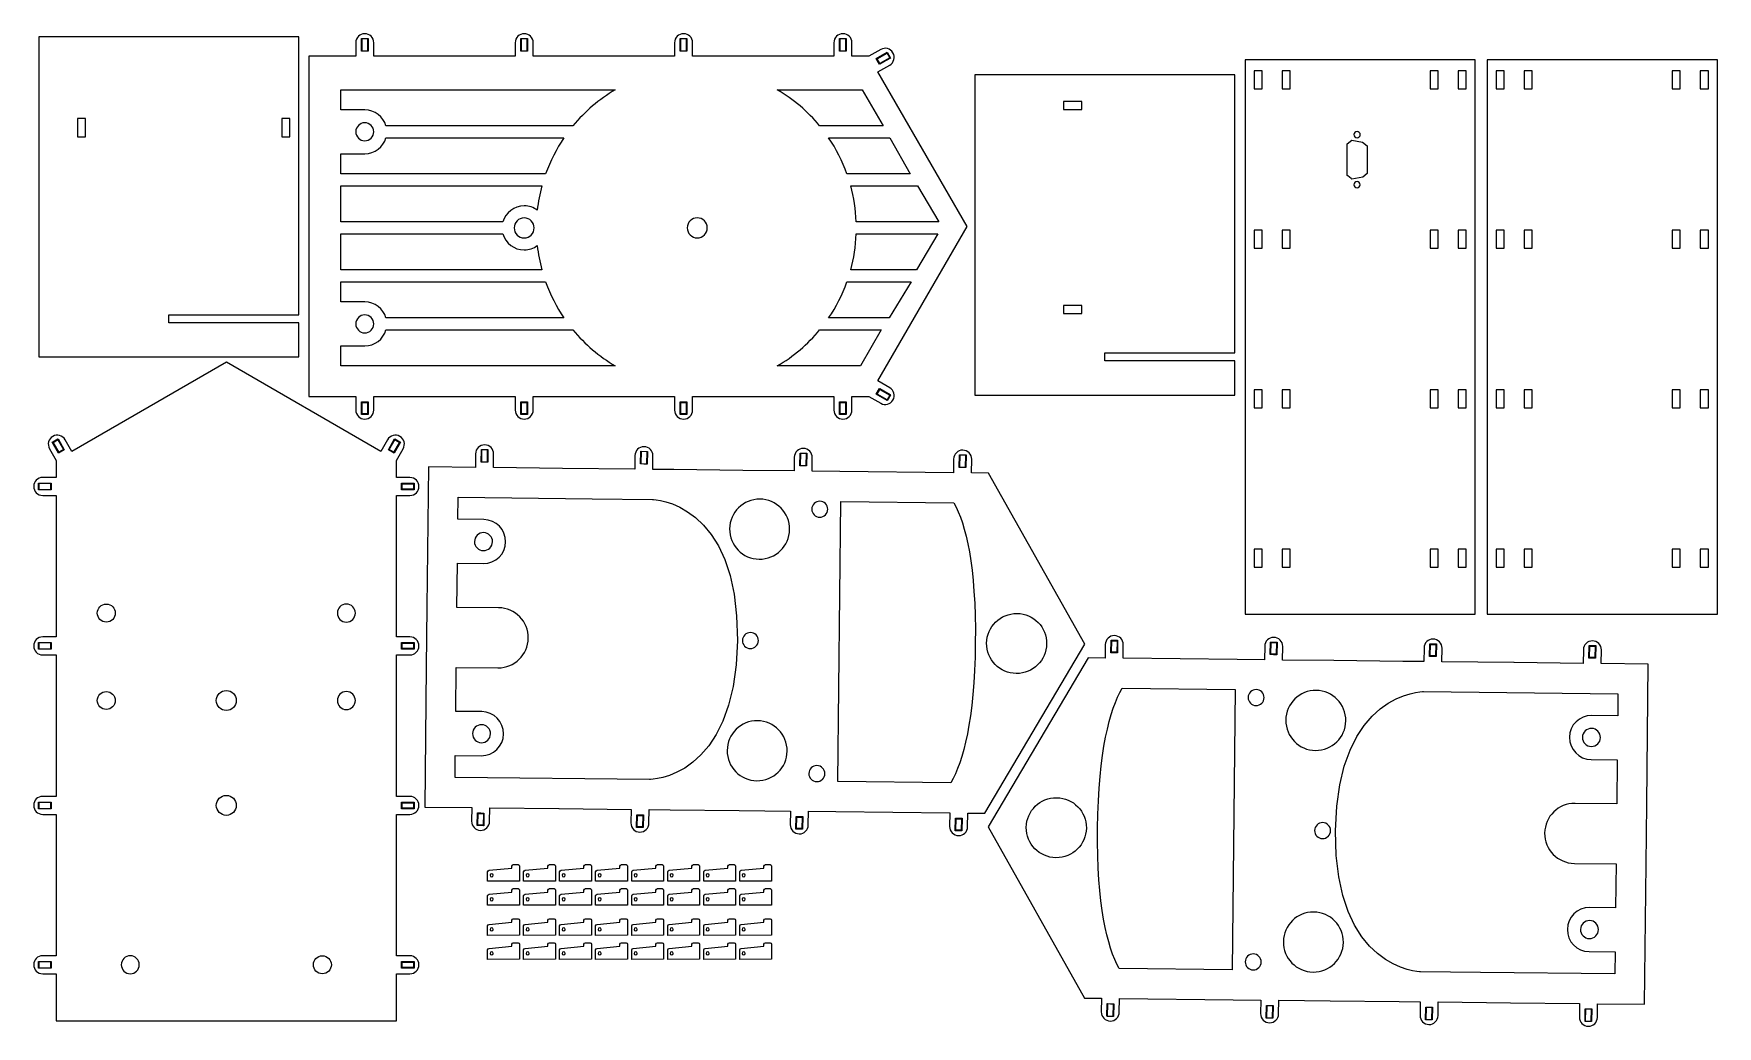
# Model space of a CAD drawing. Header units: inches. Extents: x 52 to 894, y 57 to 553.
import ezdxf

# ---------------------------------------------------------------- set-up
doc = ezdxf.new("R2010")
doc.units = ezdxf.units.IN
doc.header["$MEASUREMENT"] = 0
doc.layers.add('Layer 1', color=7, linetype='Continuous')

msp = doc.modelspace()

# ---------------------------------------------------------------- linework, layer by layer
at = {"layer": 'Layer 1', "lineweight": 0}
for p, q in [((184.91, 551.06), (54.91, 551.06)), ((54.91, 551.06), (54.91, 391.06)), ((184.91, 412.06), (184.91, 551.06)), ((216.27, 543.93), (216.27, 550.25)), ((216.27, 550.25), (219.59, 550.25)), ((219.43, 550.09), (216.43, 550.09)), ((216.43, 550.09), (216.43, 544.09)), ((219.43, 544.09), (219.43, 550.09)), ((219.59, 550.25), (219.59, 543.93)), ((295.94, 543.93), (295.94, 550.25)), ((295.94, 550.25), (299.25, 550.25)), ((299.1, 550.09), (296.1, 550.09)), ((296.1, 550.09), (296.1, 544.09)), ((299.1, 544.09), (299.1, 550.09)), ((299.25, 550.25), (299.25, 543.93)), ((375.6, 543.93), (375.6, 550.25)), ((375.6, 550.25), (378.92, 550.25)), ((378.76, 550.09), (375.76, 550.09)), ((375.76, 550.09), (375.76, 544.09)), ((378.76, 544.09), (378.76, 550.09)), ((378.92, 550.25), (378.92, 543.93)), ((455.27, 543.93), (455.27, 550.25)), ((455.27, 550.25), (458.59, 550.25)), ((458.43, 550.09), (455.43, 550.09)), ((455.43, 550.09), (455.43, 544.09)), ((458.43, 544.09), (458.43, 550.09)), ((458.59, 550.25), (458.59, 543.93)), ((219.59, 543.93), (216.27, 543.93)), ((216.43, 544.09), (217.93, 544.09)), ((217.93, 544.09), (219.43, 544.09)), ((299.25, 543.93), (295.94, 543.93)), ((296.1, 544.09), (297.6, 544.09)), ((297.6, 544.09), (299.1, 544.09)), ((378.92, 543.93), (375.6, 543.93)), ((375.76, 544.09), (377.26, 544.09)), ((377.26, 544.09), (378.76, 544.09)), ((458.59, 543.93), (455.27, 543.93)), ((455.43, 544.09), (456.93, 544.09)), ((456.93, 544.09), (458.43, 544.09)), ((473.63, 540.15), (479.1, 543.31)), ((475.29, 537.28), (473.63, 540.15)), ((479.04, 543.1), (473.85, 540.1)), ((473.85, 540.1), (474.6, 538.8)), ((474.06, 540.04), (478.98, 542.88)), ((475.41, 537.71), (474.06, 540.04)), ((474.6, 538.8), (475.35, 537.5)), ((480.76, 540.44), (475.29, 537.28)), ((475.35, 537.5), (480.54, 540.5)), ((480.33, 540.56), (475.41, 537.71)), ((478.98, 542.88), (480.33, 540.56)), ((480.54, 540.5), (479.04, 543.1)), ((479.1, 543.31), (480.76, 540.44)), ((658.04, 539.51), (658.04, 262.52)), ((773.04, 539.51), (658.04, 539.51)), ((773.04, 262.52), (773.04, 539.51)), ((779.04, 539.51), (779.04, 262.52)), ((894.04, 539.51), (779.04, 539.51)), ((894.04, 262.52), (894.04, 539.51)), ((652.85, 532.05), (522.85, 532.05)), ((522.85, 532.05), (522.85, 372.05)), ((652.85, 393.05), (652.85, 532.05)), ((666.53, 534.02), (662.53, 534.02)), ((662.53, 534.02), (662.53, 529.52)), ((666.53, 525.02), (666.53, 534.02)), ((680.53, 534.02), (676.54, 534.02)), ((676.54, 534.02), (676.54, 529.52)), ((680.53, 525.02), (680.53, 534.02)), ((754.54, 534.02), (750.54, 534.02)), ((750.54, 534.02), (750.54, 529.52)), ((754.54, 525.02), (754.54, 534.02)), ((768.54, 534.02), (764.54, 534.02)), ((764.54, 534.02), (764.54, 529.52)), ((768.54, 525.02), (768.54, 534.02)), ((787.54, 534.02), (783.54, 534.02)), ((783.54, 534.02), (783.54, 529.52)), ((787.54, 525.02), (787.54, 534.02)), ((801.54, 534.02), (797.54, 534.02)), ((797.54, 534.02), (797.54, 529.52)), ((801.54, 525.02), (801.54, 534.02)), ((875.54, 534.02), (871.54, 534.02)), ((871.54, 534.02), (871.54, 529.52)), ((875.54, 525.02), (875.54, 534.02)), ((889.54, 534.02), (885.54, 534.02)), ((885.54, 534.02), (885.54, 529.52)), ((889.54, 525.02), (889.54, 534.02)), ((662.53, 529.52), (662.53, 525.02)), ((662.53, 525.02), (666.53, 525.02)), ((676.54, 529.52), (676.54, 525.02)), ((676.54, 525.02), (680.53, 525.02)), ((750.54, 529.52), (750.54, 525.02)), ((750.54, 525.02), (754.54, 525.02)), ((764.54, 529.52), (764.54, 525.02)), ((764.54, 525.02), (768.54, 525.02)), ((783.54, 529.52), (783.54, 525.02)), ((783.54, 525.02), (787.54, 525.02)), ((797.54, 529.52), (797.54, 525.02)), ((797.54, 525.02), (801.54, 525.02)), ((871.54, 529.52), (871.54, 525.02)), ((871.54, 525.02), (875.54, 525.02)), ((885.54, 529.52), (885.54, 525.02)), ((885.54, 525.02), (889.54, 525.02)), ((567.2, 518.73), (567.2, 514.73)), ((576.38, 518.73), (567.2, 518.73)), ((567.2, 514.73), (571.79, 514.73)), ((571.79, 514.73), (576.38, 514.73)), ((576.38, 514.73), (576.38, 518.73)), ((78.37, 510.23), (74.37, 510.23)), ((74.37, 510.23), (74.37, 505.63)), ((74.37, 505.63), (74.37, 501.04)), ((78.37, 501.04), (78.37, 510.23)), ((180.4, 510.23), (176.4, 510.23)), ((176.4, 510.23), (176.4, 505.63)), ((176.4, 505.63), (176.4, 501.04)), ((180.4, 501.04), (180.4, 510.23)), ((74.37, 501.04), (78.37, 501.04)), ((176.4, 501.04), (180.4, 501.04)), ((666.53, 454.35), (662.53, 454.35)), ((662.53, 454.35), (662.53, 449.86)), ((662.53, 449.86), (662.53, 445.36)), ((666.53, 445.36), (666.53, 454.35)), ((680.53, 454.35), (676.54, 454.35)), ((676.54, 454.35), (676.54, 449.86)), ((676.54, 449.86), (676.54, 445.36)), ((680.53, 445.36), (680.53, 454.35)), ((754.54, 454.35), (750.54, 454.35)), ((750.54, 454.35), (750.54, 449.86)), ((750.54, 449.86), (750.54, 445.36)), ((754.54, 445.36), (754.54, 454.35)), ((768.54, 454.35), (764.54, 454.35)), ((764.54, 454.35), (764.54, 449.86)), ((764.54, 449.86), (764.54, 445.36)), ((768.54, 445.36), (768.54, 454.35)), ((787.54, 454.35), (783.54, 454.35)), ((783.54, 454.35), (783.54, 449.86)), ((783.54, 449.86), (783.54, 445.36)), ((787.54, 445.36), (787.54, 454.35)), ((801.54, 454.35), (797.54, 454.35)), ((797.54, 454.35), (797.54, 449.86)), ((797.54, 449.86), (797.54, 445.36)), ((801.54, 445.36), (801.54, 454.35)), ((875.54, 454.35), (871.54, 454.35)), ((871.54, 454.35), (871.54, 449.86)), ((871.54, 449.86), (871.54, 445.36)), ((875.54, 445.36), (875.54, 454.35)), ((889.54, 454.35), (885.54, 454.35)), ((885.54, 454.35), (885.54, 449.86)), ((885.54, 449.86), (885.54, 445.36)), ((889.54, 445.36), (889.54, 454.35)), ((662.53, 445.36), (666.53, 445.36)), ((676.54, 445.36), (680.53, 445.36)), ((750.54, 445.36), (754.54, 445.36)), ((764.54, 445.36), (768.54, 445.36)), ((783.54, 445.36), (787.54, 445.36)), ((797.54, 445.36), (801.54, 445.36)), ((871.54, 445.36), (875.54, 445.36)), ((885.54, 445.36), (889.54, 445.36)), ((567.2, 416.74), (567.2, 412.74)), ((576.38, 416.74), (567.2, 416.74)), ((567.2, 412.74), (571.79, 412.74)), ((571.79, 412.74), (576.38, 412.74)), ((576.38, 412.74), (576.38, 416.74)), ((119.91, 408.06), (119.91, 412.06)), ((119.91, 412.06), (184.91, 412.06)), ((184.91, 408.06), (119.91, 408.06)), ((184.91, 391.06), (184.91, 408.06)), ((54.91, 391.06), (184.91, 391.06)), ((587.85, 389.05), (587.85, 393.05)), ((587.85, 393.05), (652.85, 393.05)), ((652.85, 389.05), (587.85, 389.05)), ((652.85, 372.05), (652.85, 389.05)), ((473.63, 372.43), (475.29, 375.31)), ((479.1, 369.27), (473.63, 372.43)), ((474.6, 373.79), (473.85, 372.49)), ((473.85, 372.49), (479.04, 369.49)), ((474.06, 372.55), (475.41, 374.87)), ((478.99, 369.71), (474.06, 372.55)), ((475.35, 375.09), (474.6, 373.79)), ((475.29, 375.31), (480.76, 372.15)), ((480.54, 372.09), (475.35, 375.09)), ((475.41, 374.87), (480.33, 372.03)), ((480.33, 372.03), (478.99, 369.71)), ((479.04, 369.49), (480.54, 372.09)), ((480.76, 372.15), (479.1, 369.27)), ((522.85, 372.05), (652.85, 372.05)), ((666.53, 374.69), (662.53, 374.69)), ((662.53, 374.69), (662.53, 370.19)), ((666.53, 365.69), (666.53, 374.69)), ((680.53, 374.69), (676.54, 374.69)), ((676.54, 374.69), (676.54, 370.19)), ((680.53, 365.69), (680.53, 374.69)), ((754.54, 374.69), (750.54, 374.69)), ((750.54, 374.69), (750.54, 370.19)), ((754.54, 365.69), (754.54, 374.69)), ((768.54, 374.69), (764.54, 374.69)), ((764.54, 374.69), (764.54, 370.19)), ((768.54, 365.69), (768.54, 374.69)), ((787.54, 374.69), (783.54, 374.69)), ((783.54, 374.69), (783.54, 370.19)), ((787.54, 365.69), (787.54, 374.69)), ((801.54, 374.69), (797.54, 374.69)), ((797.54, 374.69), (797.54, 370.19)), ((801.54, 365.69), (801.54, 374.69)), ((875.54, 374.69), (871.54, 374.69)), ((871.54, 374.69), (871.54, 370.19)), ((875.54, 365.69), (875.54, 374.69)), ((889.54, 374.69), (885.54, 374.69)), ((885.54, 374.69), (885.54, 370.19)), ((889.54, 365.69), (889.54, 374.69)), ((216.27, 362.33), (216.27, 368.65)), ((216.27, 368.65), (219.59, 368.65)), ((219.59, 362.33), (216.27, 362.33)), ((217.93, 368.49), (216.43, 368.49)), ((216.43, 368.49), (216.43, 362.49)), ((216.43, 362.49), (219.43, 362.49)), ((216.59, 362.65), (216.59, 368.33)), ((216.59, 368.33), (219.27, 368.33)), ((219.27, 362.65), (216.59, 362.65)), ((219.43, 368.49), (217.93, 368.49)), ((219.27, 368.33), (219.27, 362.65)), ((219.43, 362.49), (219.43, 368.49)), ((219.59, 368.65), (219.59, 362.33)), ((295.94, 362.33), (295.94, 368.65)), ((295.94, 368.65), (299.25, 368.65)), ((299.25, 362.33), (295.94, 362.33)), ((297.6, 368.49), (296.1, 368.49)), ((296.1, 368.49), (296.1, 362.49)), ((296.1, 362.49), (299.1, 362.49)), ((296.25, 362.65), (296.25, 368.33)), ((296.25, 368.33), (298.94, 368.33)), ((298.94, 362.65), (296.25, 362.65)), ((299.1, 368.49), (297.6, 368.49)), ((298.94, 368.33), (298.94, 362.65)), ((299.1, 362.49), (299.1, 368.49)), ((299.25, 368.65), (299.25, 362.33)), ((375.6, 362.33), (375.6, 368.65)), ((375.6, 368.65), (378.92, 368.65)), ((378.92, 362.33), (375.6, 362.33)), ((377.26, 368.49), (375.76, 368.49)), ((375.76, 368.49), (375.76, 362.49)), ((375.76, 362.49), (378.76, 362.49)), ((375.92, 362.65), (375.92, 368.33)), ((375.92, 368.33), (378.6, 368.33)), ((378.6, 362.65), (375.92, 362.65)), ((378.76, 368.49), (377.26, 368.49)), ((378.6, 368.33), (378.6, 362.65)), ((378.76, 362.49), (378.76, 368.49)), ((378.92, 368.65), (378.92, 362.33)), ((455.27, 362.33), (455.27, 368.65)), ((455.27, 368.65), (458.59, 368.65)), ((458.59, 362.33), (455.27, 362.33)), ((456.93, 368.49), (455.43, 368.49)), ((455.43, 368.49), (455.43, 362.49)), ((455.43, 362.49), (458.43, 362.49)), ((455.59, 362.65), (455.59, 368.33)), ((455.59, 368.33), (458.27, 368.33)), ((458.27, 362.65), (455.59, 362.65)), ((458.43, 368.49), (456.93, 368.49)), ((458.27, 368.33), (458.27, 362.65)), ((458.43, 362.49), (458.43, 368.49)), ((458.59, 368.65), (458.59, 362.33)), ((662.53, 370.19), (662.53, 365.69)), ((662.53, 365.69), (666.53, 365.69)), ((676.54, 370.19), (676.54, 365.69)), ((676.54, 365.69), (680.53, 365.69)), ((750.54, 370.19), (750.54, 365.69)), ((750.54, 365.69), (754.54, 365.69)), ((764.54, 370.19), (764.54, 365.69)), ((764.54, 365.69), (768.54, 365.69)), ((783.54, 370.19), (783.54, 365.69)), ((783.54, 365.69), (787.54, 365.69)), ((797.54, 370.19), (797.54, 365.69)), ((797.54, 365.69), (801.54, 365.69)), ((871.54, 370.19), (871.54, 365.69)), ((871.54, 365.69), (875.54, 365.69)), ((885.54, 370.19), (885.54, 365.69)), ((885.54, 365.69), (889.54, 365.69)), ((61.69, 348.51), (64.56, 350.17)), ((64.85, 343.04), (61.69, 348.51)), ((64.51, 349.95), (61.91, 348.45)), ((61.91, 348.45), (64.91, 343.26)), ((62.12, 348.4), (64.45, 349.74)), ((64.97, 343.48), (62.12, 348.4)), ((64.45, 349.74), (67.29, 344.82)), ((67.5, 344.76), (64.51, 349.95)), ((64.56, 350.17), (67.72, 344.7)), ((229.7, 344.69), (232.85, 350.16)), ((232.91, 349.95), (229.91, 344.75)), ((230.13, 344.81), (232.97, 349.73)), ((235.29, 348.39), (232.45, 343.47)), ((232.51, 343.25), (235.51, 348.45)), ((235.73, 348.51), (232.57, 343.03)), ((232.85, 350.16), (235.73, 348.51)), ((235.51, 348.45), (232.91, 349.95)), ((232.97, 349.73), (235.29, 348.39)), ((67.72, 344.7), (64.85, 343.04)), ((64.91, 343.26), (66.21, 344.01)), ((67.29, 344.82), (64.97, 343.48)), ((66.21, 344.01), (67.5, 344.76)), ((232.57, 343.03), (229.7, 344.69)), ((229.91, 344.75), (231.21, 344)), ((232.45, 343.47), (230.13, 344.81)), ((231.21, 344), (232.51, 343.25)), ((276.11, 338.47), (276.18, 344.78)), ((279.42, 338.43), (276.11, 338.47)), ((276.18, 344.78), (279.49, 344.75)), ((276.33, 344.62), (276.27, 338.62)), ((276.27, 338.62), (277.77, 338.61)), ((279.33, 344.59), (276.33, 344.62)), ((277.77, 338.61), (279.27, 338.59)), ((279.27, 338.59), (279.33, 344.59)), ((279.49, 344.75), (279.42, 338.43)), ((355.77, 337.6), (355.84, 343.91)), ((359.09, 337.56), (355.77, 337.6)), ((355.84, 343.91), (359.16, 343.88)), ((356, 343.75), (355.93, 337.75)), ((355.93, 337.75), (357.43, 337.74)), ((359, 343.72), (356, 343.75)), ((357.43, 337.74), (358.93, 337.72)), ((358.93, 337.72), (359, 343.72)), ((359.16, 343.88), (359.09, 337.56)), ((435.43, 336.72), (435.5, 343.04)), ((438.75, 336.69), (435.43, 336.72)), ((435.5, 343.04), (438.82, 343)), ((435.66, 342.88), (435.59, 336.88)), ((435.59, 336.88), (437.09, 336.86)), ((438.66, 342.85), (435.66, 342.88)), ((437.09, 336.86), (438.59, 336.85)), ((438.59, 336.85), (438.66, 342.85)), ((438.82, 343), (438.75, 336.69)), ((515.09, 335.85), (515.16, 342.17)), ((515.16, 342.17), (518.48, 342.13)), ((515.32, 342.01), (515.25, 336.01)), ((518.32, 341.98), (515.32, 342.01)), ((518.25, 335.98), (518.32, 341.98)), ((518.48, 342.13), (518.41, 335.81)), ((518.41, 335.81), (515.09, 335.85)), ((515.25, 336.01), (516.75, 335.99)), ((516.75, 335.99), (518.25, 335.98)), ((54.75, 324.68), (54.75, 328)), ((54.75, 328), (61.07, 328)), ((61.07, 324.68), (54.75, 324.68)), ((60.91, 327.84), (54.91, 327.84)), ((54.91, 327.84), (54.91, 324.84)), ((54.91, 324.84), (60.91, 324.84)), ((60.91, 326.34), (60.91, 327.84)), ((60.91, 324.84), (60.91, 326.34)), ((61.07, 328), (61.07, 324.68)), ((236.35, 327.99), (242.67, 327.99)), ((236.35, 324.67), (236.35, 327.99)), ((242.67, 324.67), (236.35, 324.67)), ((242.51, 327.83), (236.51, 327.83)), ((236.51, 327.83), (236.51, 326.33)), ((236.51, 326.33), (236.51, 324.83)), ((236.51, 324.83), (242.51, 324.83)), ((236.67, 327.67), (242.35, 327.67)), ((236.67, 324.99), (236.67, 327.67)), ((242.35, 324.99), (236.67, 324.99)), ((242.35, 327.67), (242.35, 324.99)), ((242.51, 324.83), (242.51, 327.83)), ((242.67, 327.99), (242.67, 324.67)), ((666.53, 295.02), (662.53, 295.02)), ((662.53, 295.02), (662.53, 290.52)), ((666.53, 286.02), (666.53, 295.02)), ((680.53, 295.02), (676.54, 295.02)), ((676.54, 295.02), (676.54, 290.52)), ((680.53, 286.02), (680.53, 295.02)), ((754.54, 295.02), (750.54, 295.02)), ((750.54, 295.02), (750.54, 290.52)), ((754.54, 286.02), (754.54, 295.02)), ((768.54, 295.02), (764.54, 295.02)), ((764.54, 295.02), (764.54, 290.52)), ((768.54, 286.02), (768.54, 295.02)), ((787.54, 295.02), (783.54, 295.02)), ((783.54, 295.02), (783.54, 290.52)), ((787.54, 286.02), (787.54, 295.02)), ((801.54, 295.02), (797.54, 295.02)), ((797.54, 295.02), (797.54, 290.52)), ((801.54, 286.02), (801.54, 295.02)), ((875.54, 295.02), (871.54, 295.02)), ((871.54, 295.02), (871.54, 290.52)), ((875.54, 286.02), (875.54, 295.02)), ((889.54, 295.02), (885.54, 295.02)), ((885.54, 295.02), (885.54, 290.52)), ((889.54, 286.02), (889.54, 295.02)), ((662.53, 290.52), (662.53, 286.02)), ((676.54, 290.52), (676.54, 286.02)), ((750.54, 290.52), (750.54, 286.02)), ((764.54, 290.52), (764.54, 286.02)), ((783.54, 290.52), (783.54, 286.02)), ((797.54, 290.52), (797.54, 286.02)), ((871.54, 290.52), (871.54, 286.02)), ((885.54, 290.52), (885.54, 286.02)), ((662.53, 286.02), (666.53, 286.02)), ((676.54, 286.02), (680.53, 286.02)), ((750.54, 286.02), (754.54, 286.02)), ((764.54, 286.02), (768.54, 286.02)), ((783.54, 286.02), (787.54, 286.02)), ((797.54, 286.02), (801.54, 286.02)), ((871.54, 286.02), (875.54, 286.02)), ((885.54, 286.02), (889.54, 286.02)), ((658.04, 262.52), (773.04, 262.52)), ((779.04, 262.52), (894.04, 262.52)), ((54.75, 245.02), (54.75, 248.33)), ((54.75, 248.33), (61.06, 248.33)), ((61.06, 245.02), (54.75, 245.02)), ((60.9, 248.17), (54.9, 248.17)), ((54.9, 248.17), (54.9, 245.17)), ((54.9, 245.17), (60.9, 245.17)), ((60.9, 246.67), (60.9, 248.17)), ((60.9, 245.17), (60.9, 246.67)), ((61.06, 248.33), (61.06, 245.02)), ((236.34, 248.32), (242.66, 248.32)), ((236.34, 245.01), (236.34, 248.32)), ((242.66, 245.01), (236.34, 245.01)), ((242.5, 248.17), (236.5, 248.17)), ((236.5, 248.17), (236.5, 246.67)), ((236.5, 246.67), (236.5, 245.17)), ((236.5, 245.17), (242.5, 245.17)), ((236.66, 248.01), (242.34, 248.01)), ((236.66, 245.32), (236.66, 248.01)), ((242.34, 245.32), (236.66, 245.32)), ((242.34, 248.01), (242.34, 245.32)), ((242.5, 245.17), (242.5, 248.17)), ((242.66, 248.32), (242.66, 245.01)), ((590.89, 243.19), (590.96, 249.5)), ((590.96, 249.5), (594.27, 249.47)), ((591.11, 249.34), (591.05, 243.34)), ((594.11, 249.31), (591.11, 249.34)), ((591.21, 243.5), (591.27, 249.18)), ((591.27, 249.18), (593.95, 249.15)), ((593.95, 249.15), (593.89, 243.47)), ((594.05, 243.31), (594.11, 249.31)), ((594.27, 249.47), (594.2, 243.15)), ((670.55, 242.32), (670.62, 248.63)), ((670.62, 248.63), (673.94, 248.6)), ((670.78, 248.47), (670.71, 242.47)), ((673.77, 248.44), (670.78, 248.47)), ((670.87, 242.63), (670.93, 248.31)), ((670.93, 248.31), (673.61, 248.28)), ((673.61, 248.28), (673.55, 242.6)), ((673.71, 242.44), (673.77, 248.44)), ((673.94, 248.6), (673.87, 242.28)), ((750.21, 241.44), (750.28, 247.76)), ((750.28, 247.76), (753.6, 247.72)), ((750.44, 247.6), (750.37, 241.6)), ((753.44, 247.57), (750.44, 247.6)), ((750.53, 241.76), (750.59, 247.44)), ((750.59, 247.44), (753.28, 247.41)), ((753.28, 247.41), (753.21, 241.73)), ((753.37, 241.57), (753.44, 247.57)), ((753.6, 247.72), (753.53, 241.41)), ((829.87, 240.57), (829.94, 246.89)), ((829.94, 246.89), (833.26, 246.85)), ((830.1, 246.73), (830.03, 240.73)), ((833.1, 246.7), (830.1, 246.73)), ((830.19, 240.89), (830.26, 246.57)), ((830.26, 246.57), (832.94, 246.54)), ((832.94, 246.54), (832.88, 240.86)), ((833.03, 240.7), (833.1, 246.7)), ((833.26, 246.85), (833.19, 240.54)), ((594.2, 243.15), (590.89, 243.19)), ((591.05, 243.34), (592.55, 243.33)), ((593.89, 243.47), (591.21, 243.5)), ((592.55, 243.33), (594.05, 243.31)), ((673.87, 242.28), (670.55, 242.32)), ((670.71, 242.47), (672.21, 242.46)), ((673.55, 242.6), (670.87, 242.63)), ((672.21, 242.46), (673.71, 242.44)), ((753.53, 241.41), (750.21, 241.44)), ((750.37, 241.6), (751.87, 241.58)), ((753.21, 241.73), (750.53, 241.76)), ((751.87, 241.58), (753.37, 241.57)), ((833.19, 240.54), (829.87, 240.57)), ((830.03, 240.73), (831.53, 240.71)), ((832.88, 240.86), (830.19, 240.89)), ((831.53, 240.71), (833.03, 240.7)), ((54.74, 165.35), (54.74, 168.67)), ((54.74, 168.67), (61.06, 168.67)), ((60.9, 168.51), (54.9, 168.51)), ((54.9, 168.51), (54.9, 165.51)), ((60.9, 167.01), (60.9, 168.51)), ((61.06, 168.67), (61.06, 165.35)), ((236.34, 168.66), (242.66, 168.66)), ((236.34, 165.34), (236.34, 168.66)), ((242.5, 168.5), (236.5, 168.5)), ((236.5, 168.5), (236.5, 167)), ((236.66, 168.34), (242.34, 168.34)), ((236.66, 165.66), (236.66, 168.34)), ((242.34, 168.34), (242.34, 165.66)), ((242.5, 165.5), (242.5, 168.5)), ((242.66, 168.66), (242.66, 165.34)), ((61.06, 165.35), (54.74, 165.35)), ((54.9, 165.51), (60.9, 165.51)), ((60.9, 165.51), (60.9, 167.01)), ((242.66, 165.34), (236.34, 165.34)), ((236.5, 167), (236.5, 165.5)), ((236.5, 165.5), (242.5, 165.5)), ((242.34, 165.66), (236.66, 165.66)), ((274.12, 156.88), (274.19, 163.19)), ((274.19, 163.19), (277.51, 163.16)), ((274.35, 163.03), (274.28, 157.03)), ((275.85, 163.02), (274.35, 163.03)), ((274.44, 157.19), (274.5, 162.87)), ((274.5, 162.87), (277.19, 162.84)), ((277.35, 163), (275.85, 163.02)), ((277.19, 162.84), (277.12, 157.16)), ((277.28, 157), (277.35, 163)), ((277.51, 163.16), (277.44, 156.84)), ((353.78, 156.01), (353.85, 162.32)), ((353.85, 162.32), (357.17, 162.29)), ((354.01, 162.16), (353.94, 156.16)), ((355.51, 162.15), (354.01, 162.16)), ((354.1, 156.32), (354.17, 162)), ((354.17, 162), (356.85, 161.97)), ((357.01, 162.13), (355.51, 162.15)), ((356.85, 161.97), (356.79, 156.29)), ((356.94, 156.13), (357.01, 162.13)), ((357.17, 162.29), (357.1, 155.97)), ((433.44, 155.13), (433.51, 161.45)), ((433.51, 161.45), (436.83, 161.42)), ((433.67, 161.29), (433.61, 155.29)), ((435.17, 161.28), (433.67, 161.29)), ((433.77, 155.45), (433.83, 161.13)), ((433.83, 161.13), (436.51, 161.1)), ((436.67, 161.26), (435.17, 161.28)), ((436.51, 161.1), (436.45, 155.42)), ((436.6, 155.26), (436.67, 161.26)), ((436.83, 161.42), (436.76, 155.1)), ((513.11, 154.26), (513.18, 160.58)), ((513.18, 160.58), (516.49, 160.54)), ((513.33, 160.42), (513.27, 154.42)), ((514.83, 160.4), (513.33, 160.42)), ((513.43, 154.58), (513.49, 160.26)), ((513.49, 160.26), (516.17, 160.23)), ((516.33, 160.39), (514.83, 160.4)), ((516.17, 160.23), (516.11, 154.55)), ((516.27, 154.39), (516.33, 160.39)), ((516.49, 160.54), (516.42, 154.23)), ((277.44, 156.84), (274.12, 156.88)), ((274.28, 157.03), (277.28, 157)), ((277.12, 157.16), (274.44, 157.19)), ((357.1, 155.97), (353.78, 156.01)), ((353.94, 156.16), (356.94, 156.13)), ((356.79, 156.29), (354.1, 156.32)), ((436.76, 155.1), (433.44, 155.13)), ((433.61, 155.29), (436.6, 155.26)), ((436.45, 155.42), (433.77, 155.45)), ((516.42, 154.23), (513.11, 154.26)), ((513.27, 154.42), (516.27, 154.39)), ((516.11, 154.55), (513.43, 154.58)), ((54.74, 85.68), (54.74, 89)), ((54.74, 89), (61.06, 89)), ((61.06, 85.68), (54.74, 85.68)), ((60.9, 88.84), (54.9, 88.84)), ((54.9, 88.84), (54.9, 85.84)), ((54.9, 85.84), (60.9, 85.84)), ((60.9, 87.34), (60.9, 88.84)), ((60.9, 85.84), (60.9, 87.34)), ((61.06, 89), (61.06, 85.68)), ((236.34, 85.67), (236.34, 88.99)), ((236.34, 88.99), (242.66, 88.99)), ((242.66, 85.67), (236.34, 85.67)), ((242.5, 88.83), (236.5, 88.83)), ((236.5, 88.83), (236.5, 87.33)), ((236.5, 87.33), (236.5, 85.83)), ((236.5, 85.83), (242.5, 85.83)), ((236.66, 85.99), (236.66, 88.67)), ((236.66, 88.67), (242.34, 88.67)), ((242.34, 85.99), (236.66, 85.99)), ((242.34, 88.67), (242.34, 85.99)), ((242.5, 85.83), (242.5, 88.83)), ((242.66, 88.99), (242.66, 85.67)), ((588.9, 61.6), (588.97, 67.92)), ((588.97, 67.92), (592.29, 67.88)), ((589.13, 67.75), (589.06, 61.75)), ((590.63, 67.74), (589.13, 67.75)), ((592.13, 67.72), (590.63, 67.74)), ((592.06, 61.72), (592.13, 67.72)), ((592.29, 67.88), (592.22, 61.56)), ((592.22, 61.56), (588.9, 61.6)), ((589.06, 61.75), (592.06, 61.72)), ((668.56, 60.73), (668.63, 67.04)), ((671.88, 60.69), (668.56, 60.73)), ((668.63, 67.04), (671.95, 67.01)), ((668.79, 66.88), (668.72, 60.88)), ((668.72, 60.88), (671.72, 60.85)), ((670.29, 66.87), (668.79, 66.88)), ((671.79, 66.85), (670.29, 66.87)), ((671.72, 60.85), (671.79, 66.85)), ((671.95, 67.01), (671.88, 60.69)), ((748.22, 59.85), (748.29, 66.17)), ((751.54, 59.82), (748.22, 59.85)), ((748.29, 66.17), (751.61, 66.14)), ((748.45, 66.01), (748.38, 60.01)), ((748.38, 60.01), (751.38, 59.98)), ((749.95, 66), (748.45, 66.01)), ((751.45, 65.98), (749.95, 66)), ((751.38, 59.98), (751.45, 65.98)), ((751.61, 66.14), (751.54, 59.82)), ((827.89, 58.98), (827.96, 65.3)), ((831.2, 58.95), (827.89, 58.98)), ((827.96, 65.3), (831.27, 65.26)), ((828.11, 65.14), (828.05, 59.14)), ((828.05, 59.14), (831.05, 59.11)), ((829.61, 65.12), (828.11, 65.14)), ((831.11, 65.11), (829.61, 65.12)), ((831.05, 59.11), (831.11, 65.11)), ((831.27, 65.26), (831.2, 58.95))]:
    msp.add_line(p, q, dxfattribs=at)
for points, knots in [([(222.43, 548.09), (222.43, 550.58), (220.41, 552.59), (217.93, 552.59), (215.44, 552.59), (213.43, 550.58), (213.43, 548.09)], [44, 44, 44, 44, 45, 45, 45, 46, 46, 46, 46]), ([(302.1, 548.09), (302.1, 550.58), (300.08, 552.59), (297.6, 552.59), (295.11, 552.59), (293.1, 550.58), (293.1, 548.09)], [39, 39, 39, 39, 40, 40, 40, 41, 41, 41, 41]), ([(381.76, 548.09), (381.76, 550.58), (379.75, 552.59), (377.26, 552.59), (374.78, 552.59), (372.76, 550.58), (372.76, 548.09)], [34, 34, 34, 34, 35, 35, 35, 36, 36, 36, 36]), ([(461.43, 548.09), (461.43, 550.58), (459.41, 552.59), (456.93, 552.59), (454.44, 552.59), (452.43, 550.58), (452.43, 548.09)], [29, 29, 29, 29, 30, 30, 30, 31, 31, 31, 31]), ([(213.43, 503.56), (213.43, 506.05), (215.44, 508.06), (217.93, 508.06), (220.41, 508.06), (222.43, 506.05), (222.43, 503.56), (222.43, 501.08), (220.41, 499.06), (217.93, 499.06), (215.44, 499.06), (213.43, 501.08), (213.43, 503.56)], [0, 0, 0, 0, 1, 1, 1, 2, 2, 2, 3, 3, 3, 4, 4, 4, 4]), ([(711.39, 479.95), (711.39, 479.95), (709, 481.84), (709, 481.78), (709, 481.72), (709, 497.48), (709, 497.48)], [0, 0, 0, 0, 1, 1, 1, 2, 2, 2, 2]), ([(713.93, 503.75), (714.82, 503.75), (715.54, 503.03), (715.54, 502.15), (715.54, 501.26), (714.82, 500.55), (713.93, 500.55), (713.05, 500.55), (712.33, 501.26), (712.33, 502.15), (712.33, 503.03), (713.05, 503.75), (713.93, 503.75)], [0, 0, 0, 0, 1, 1, 1, 2, 2, 2, 3, 3, 3, 4, 4, 4, 4]), ([(713.93, 478.75), (714.82, 478.75), (715.53, 478.03), (715.53, 477.15), (715.53, 476.26), (714.82, 475.55), (713.93, 475.55), (713.05, 475.55), (712.33, 476.26), (712.33, 477.15), (712.33, 478.03), (713.05, 478.75), (713.93, 478.75)], [0, 0, 0, 0, 1, 1, 1, 2, 2, 2, 3, 3, 3, 4, 4, 4, 4]), ([(304.14, 464.42), (302.31, 465.77), (300.04, 466.56), (297.6, 466.56), (292.54, 466.56), (288.28, 463.18), (286.97, 458.56)], [3, 3, 3, 3, 4, 4, 4, 5, 5, 5, 5]), ([(297.6, 460.53), (300.36, 460.53), (302.6, 458.29), (302.6, 455.53), (302.6, 452.77), (300.36, 450.53), (297.6, 450.53), (294.83, 450.53), (292.6, 452.77), (292.6, 455.53), (292.6, 458.29), (294.83, 460.53), (297.6, 460.53)], [0, 0, 0, 0, 1, 1, 1, 2, 2, 2, 3, 3, 3, 4, 4, 4, 4]), ([(384.12, 460.56), (386.88, 460.56), (389.12, 458.33), (389.12, 455.56), (389.12, 452.8), (386.88, 450.56), (384.12, 450.56), (381.36, 450.56), (379.12, 452.8), (379.12, 455.56), (379.12, 458.33), (381.36, 460.56), (384.12, 460.56)], [0, 0, 0, 0, 1, 1, 1, 2, 2, 2, 3, 3, 3, 4, 4, 4, 4]), ([(286.97, 452.56), (288.28, 447.95), (292.54, 444.56), (297.6, 444.56), (300.04, 444.56), (302.31, 445.36), (304.14, 446.7)], [2, 2, 2, 2, 3, 3, 3, 4, 4, 4, 4]), ([(213.43, 407.57), (213.43, 410.05), (215.44, 412.07), (217.93, 412.07), (220.41, 412.07), (222.43, 410.05), (222.43, 407.57), (222.43, 405.08), (220.41, 403.07), (217.93, 403.07), (215.44, 403.07), (213.43, 405.08), (213.43, 407.57)], [0, 0, 0, 0, 1, 1, 1, 2, 2, 2, 3, 3, 3, 4, 4, 4, 4]), ([(213.43, 364.49), (213.43, 362.01), (215.44, 359.99), (217.93, 359.99), (220.41, 359.99), (222.43, 362.01), (222.43, 364.49)], [53, 53, 53, 53, 54, 54, 54, 55, 55, 55, 55]), ([(293.1, 364.49), (293.1, 362.01), (295.11, 359.99), (297.6, 359.99), (300.08, 359.99), (302.1, 362.01), (302.1, 364.49)], [3, 3, 3, 3, 4, 4, 4, 5, 5, 5, 5]), ([(372.76, 364.49), (372.76, 362.01), (374.78, 359.99), (377.26, 359.99), (379.75, 359.99), (381.76, 362.01), (381.76, 364.49)], [8, 8, 8, 8, 9, 9, 9, 10, 10, 10, 10]), ([(452.43, 364.49), (452.43, 362.01), (454.44, 359.99), (456.93, 359.99), (459.41, 359.99), (461.43, 362.01), (461.43, 364.49)], [13, 13, 13, 13, 14, 14, 14, 15, 15, 15, 15]), ([(521.29, 339.94), (521.32, 342.43), (519.32, 344.46), (516.84, 344.49), (514.35, 344.52), (512.32, 342.53), (512.29, 340.04)], [16, 16, 16, 16, 17, 17, 17, 18, 18, 18, 18]), ([(56.91, 330.84), (54.42, 330.84), (52.41, 328.83), (52.41, 326.34), (52.41, 323.86), (54.42, 321.84), (56.91, 321.84)], [29, 29, 29, 29, 30, 30, 30, 31, 31, 31, 31]), ([(240.51, 321.83), (242.99, 321.83), (245.01, 323.85), (245.01, 326.33), (245.01, 328.82), (242.99, 330.83), (240.51, 330.83)], [13, 13, 13, 13, 14, 14, 14, 15, 15, 15, 15]), ([(88.71, 267.59), (91.19, 267.59), (93.21, 265.58), (93.21, 263.09), (93.21, 260.6), (91.19, 258.59), (88.71, 258.59)], [2, 2, 2, 2, 3, 3, 3, 4, 4, 4, 4]), ([(208.71, 258.58), (206.22, 258.58), (204.21, 260.6), (204.21, 263.08), (204.21, 265.57), (206.22, 267.59), (208.71, 267.59), (211.19, 267.59), (213.21, 265.57), (213.21, 263.08), (213.21, 260.6), (211.19, 258.58), (208.71, 258.58)], [0, 0, 0, 0, 1, 1, 1, 2, 2, 2, 3, 3, 3, 4, 4, 4, 4]), ([(56.91, 251.17), (54.42, 251.17), (52.41, 249.16), (52.41, 246.67), (52.41, 244.19), (54.42, 242.17), (56.9, 242.17)], [34, 34, 34, 34, 35, 35, 35, 36, 36, 36, 36]), ([(240.5, 242.17), (242.99, 242.17), (245, 244.18), (245, 246.67), (245, 249.15), (242.99, 251.17), (240.5, 251.17)], [8, 8, 8, 8, 9, 9, 9, 10, 10, 10, 10]), ([(88.7, 214.9), (86.22, 214.9), (84.2, 216.91), (84.2, 219.4), (84.2, 221.89), (86.22, 223.9), (88.7, 223.9)], [0, 0, 0, 0, 1, 1, 1, 2, 2, 2, 2]), ([(88.7, 223.9), (91.19, 223.9), (93.2, 221.88), (93.2, 219.4), (93.2, 216.91), (91.19, 214.9), (88.7, 214.9)], [2, 2, 2, 2, 3, 3, 3, 4, 4, 4, 4]), ([(208.7, 214.89), (206.22, 214.89), (204.2, 216.91), (204.2, 219.39), (204.2, 221.88), (206.22, 223.89), (208.7, 223.89), (211.19, 223.89), (213.2, 221.88), (213.2, 219.39), (213.2, 216.91), (211.19, 214.89), (208.7, 214.89)], [0, 0, 0, 0, 1, 1, 1, 2, 2, 2, 3, 3, 3, 4, 4, 4, 4]), ([(148.7, 172), (151.46, 172), (153.7, 169.76), (153.7, 167), (153.7, 164.24), (151.46, 162), (148.7, 162), (145.94, 162), (143.7, 164.24), (143.7, 167)], [1, 1, 1, 1, 2, 2, 2, 3, 3, 3, 4, 4, 4, 4]), ([(281.31, 132.86), (281.74, 132.86), (282.09, 132.51), (282.09, 132.08), (282.09, 131.64), (281.74, 131.3), (281.31, 131.3), (280.88, 131.3), (280.53, 131.64), (280.53, 132.08), (280.53, 132.51), (280.88, 132.86), (281.31, 132.86)], [0, 0, 0, 0, 1, 1, 1, 2, 2, 2, 3, 3, 3, 4, 4, 4, 4]), ([(299.31, 132.86), (299.74, 132.86), (300.09, 132.51), (300.09, 132.08), (300.09, 131.64), (299.74, 131.3), (299.31, 131.3), (298.88, 131.3), (298.53, 131.64), (298.53, 132.08), (298.53, 132.51), (298.88, 132.86), (299.31, 132.86)], [0, 0, 0, 0, 1, 1, 1, 2, 2, 2, 3, 3, 3, 4, 4, 4, 4]), ([(317.31, 132.86), (317.74, 132.86), (318.09, 132.51), (318.09, 132.08), (318.09, 131.64), (317.74, 131.3), (317.31, 131.3), (316.88, 131.3), (316.53, 131.64), (316.53, 132.08), (316.53, 132.51), (316.88, 132.86), (317.31, 132.86)], [0, 0, 0, 0, 1, 1, 1, 2, 2, 2, 3, 3, 3, 4, 4, 4, 4]), ([(335.31, 132.86), (335.74, 132.86), (336.09, 132.51), (336.09, 132.08), (336.09, 131.64), (335.74, 131.3), (335.31, 131.3), (334.88, 131.3), (334.53, 131.64), (334.53, 132.08), (334.53, 132.51), (334.88, 132.86), (335.31, 132.86)], [0, 0, 0, 0, 1, 1, 1, 2, 2, 2, 3, 3, 3, 4, 4, 4, 4]), ([(353.31, 132.86), (353.74, 132.86), (354.09, 132.51), (354.09, 132.08), (354.09, 131.64), (353.74, 131.3), (353.31, 131.3), (352.88, 131.3), (352.53, 131.64), (352.53, 132.08), (352.53, 132.51), (352.88, 132.86), (353.31, 132.86)], [0, 0, 0, 0, 1, 1, 1, 2, 2, 2, 3, 3, 3, 4, 4, 4, 4]), ([(371.31, 132.86), (371.74, 132.86), (372.09, 132.51), (372.09, 132.08), (372.09, 131.64), (371.74, 131.3), (371.31, 131.3), (370.88, 131.3), (370.53, 131.64), (370.53, 132.08), (370.53, 132.51), (370.88, 132.86), (371.31, 132.86)], [0, 0, 0, 0, 1, 1, 1, 2, 2, 2, 3, 3, 3, 4, 4, 4, 4]), ([(389.31, 132.86), (389.74, 132.86), (390.09, 132.51), (390.09, 132.08), (390.09, 131.64), (389.74, 131.3), (389.31, 131.3), (388.88, 131.3), (388.53, 131.64), (388.53, 132.08), (388.53, 132.51), (388.88, 132.86), (389.31, 132.86)], [0, 0, 0, 0, 1, 1, 1, 2, 2, 2, 3, 3, 3, 4, 4, 4, 4]), ([(407.31, 132.86), (407.75, 132.86), (408.09, 132.51), (408.09, 132.08), (408.09, 131.64), (407.75, 131.3), (407.31, 131.3), (406.88, 131.3), (406.53, 131.64), (406.53, 132.08), (406.53, 132.51), (406.88, 132.86), (407.31, 132.86)], [0, 0, 0, 0, 1, 1, 1, 2, 2, 2, 3, 3, 3, 4, 4, 4, 4]), ([(281.31, 120.86), (281.74, 120.86), (282.09, 120.51), (282.09, 120.08), (282.09, 119.65), (281.74, 119.3), (281.31, 119.3), (280.88, 119.3), (280.53, 119.65), (280.53, 120.08), (280.53, 120.51), (280.88, 120.86), (281.31, 120.86)], [0, 0, 0, 0, 1, 1, 1, 2, 2, 2, 3, 3, 3, 4, 4, 4, 4]), ([(299.31, 120.86), (299.74, 120.86), (300.09, 120.51), (300.09, 120.08), (300.09, 119.65), (299.74, 119.3), (299.31, 119.3), (298.88, 119.3), (298.53, 119.65), (298.53, 120.08), (298.53, 120.51), (298.88, 120.86), (299.31, 120.86)], [0, 0, 0, 0, 1, 1, 1, 2, 2, 2, 3, 3, 3, 4, 4, 4, 4]), ([(317.31, 120.86), (317.74, 120.86), (318.09, 120.51), (318.09, 120.08), (318.09, 119.65), (317.74, 119.3), (317.31, 119.3), (316.88, 119.3), (316.53, 119.65), (316.53, 120.08), (316.53, 120.51), (316.88, 120.86), (317.31, 120.86)], [0, 0, 0, 0, 1, 1, 1, 2, 2, 2, 3, 3, 3, 4, 4, 4, 4]), ([(335.31, 120.86), (335.74, 120.86), (336.09, 120.51), (336.09, 120.08), (336.09, 119.65), (335.74, 119.3), (335.31, 119.3), (334.88, 119.3), (334.53, 119.65), (334.53, 120.08), (334.53, 120.51), (334.88, 120.86), (335.31, 120.86)], [0, 0, 0, 0, 1, 1, 1, 2, 2, 2, 3, 3, 3, 4, 4, 4, 4]), ([(353.31, 120.86), (353.74, 120.86), (354.09, 120.51), (354.09, 120.08), (354.09, 119.65), (353.74, 119.3), (353.31, 119.3), (352.88, 119.3), (352.53, 119.65), (352.53, 120.08), (352.53, 120.51), (352.88, 120.86), (353.31, 120.86)], [0, 0, 0, 0, 1, 1, 1, 2, 2, 2, 3, 3, 3, 4, 4, 4, 4]), ([(371.31, 120.86), (371.74, 120.86), (372.09, 120.51), (372.09, 120.08), (372.09, 119.65), (371.74, 119.3), (371.31, 119.3), (370.88, 119.3), (370.53, 119.65), (370.53, 120.08), (370.53, 120.51), (370.88, 120.86), (371.31, 120.86)], [0, 0, 0, 0, 1, 1, 1, 2, 2, 2, 3, 3, 3, 4, 4, 4, 4]), ([(389.31, 120.86), (389.74, 120.86), (390.09, 120.51), (390.09, 120.08), (390.09, 119.65), (389.74, 119.3), (389.31, 119.3), (388.88, 119.3), (388.53, 119.65), (388.53, 120.08), (388.53, 120.51), (388.88, 120.86), (389.31, 120.86)], [0, 0, 0, 0, 1, 1, 1, 2, 2, 2, 3, 3, 3, 4, 4, 4, 4]), ([(407.31, 120.86), (407.75, 120.86), (408.09, 120.51), (408.09, 120.08), (408.09, 119.65), (407.75, 119.3), (407.31, 119.3), (406.88, 119.3), (406.53, 119.65), (406.53, 120.08), (406.53, 120.51), (406.88, 120.86), (407.31, 120.86)], [0, 0, 0, 0, 1, 1, 1, 2, 2, 2, 3, 3, 3, 4, 4, 4, 4]), ([(281.31, 105.81), (281.74, 105.81), (282.09, 105.46), (282.09, 105.03), (282.09, 104.6), (281.74, 104.25), (281.31, 104.25), (280.88, 104.25), (280.53, 104.6), (280.53, 105.03), (280.53, 105.46), (280.88, 105.81), (281.31, 105.81)], [0, 0, 0, 0, 1, 1, 1, 2, 2, 2, 3, 3, 3, 4, 4, 4, 4]), ([(299.31, 105.81), (299.74, 105.81), (300.09, 105.46), (300.09, 105.03), (300.09, 104.6), (299.74, 104.25), (299.31, 104.25), (298.88, 104.25), (298.53, 104.6), (298.53, 105.03), (298.53, 105.46), (298.88, 105.81), (299.31, 105.81)], [0, 0, 0, 0, 1, 1, 1, 2, 2, 2, 3, 3, 3, 4, 4, 4, 4]), ([(317.31, 105.81), (317.74, 105.81), (318.09, 105.46), (318.09, 105.03), (318.09, 104.6), (317.74, 104.25), (317.31, 104.25), (316.88, 104.25), (316.53, 104.6), (316.53, 105.03), (316.53, 105.46), (316.88, 105.81), (317.31, 105.81)], [0, 0, 0, 0, 1, 1, 1, 2, 2, 2, 3, 3, 3, 4, 4, 4, 4]), ([(335.31, 105.81), (335.74, 105.81), (336.09, 105.46), (336.09, 105.03), (336.09, 104.6), (335.74, 104.25), (335.31, 104.25), (334.88, 104.25), (334.53, 104.6), (334.53, 105.03), (334.53, 105.46), (334.88, 105.81), (335.31, 105.81)], [0, 0, 0, 0, 1, 1, 1, 2, 2, 2, 3, 3, 3, 4, 4, 4, 4]), ([(353.31, 105.81), (353.74, 105.81), (354.09, 105.46), (354.09, 105.03), (354.09, 104.6), (353.74, 104.25), (353.31, 104.25), (352.88, 104.25), (352.53, 104.6), (352.53, 105.03), (352.53, 105.46), (352.88, 105.81), (353.31, 105.81)], [0, 0, 0, 0, 1, 1, 1, 2, 2, 2, 3, 3, 3, 4, 4, 4, 4]), ([(371.31, 105.81), (371.74, 105.81), (372.09, 105.46), (372.09, 105.03), (372.09, 104.6), (371.74, 104.25), (371.31, 104.25), (370.88, 104.25), (370.53, 104.6), (370.53, 105.03), (370.53, 105.46), (370.88, 105.81), (371.31, 105.81)], [0, 0, 0, 0, 1, 1, 1, 2, 2, 2, 3, 3, 3, 4, 4, 4, 4]), ([(389.31, 105.81), (389.74, 105.81), (390.09, 105.46), (390.09, 105.03), (390.09, 104.6), (389.74, 104.25), (389.31, 104.25), (388.88, 104.25), (388.53, 104.6), (388.53, 105.03), (388.53, 105.46), (388.88, 105.81), (389.31, 105.81)], [0, 0, 0, 0, 1, 1, 1, 2, 2, 2, 3, 3, 3, 4, 4, 4, 4]), ([(407.31, 105.81), (407.75, 105.81), (408.09, 105.46), (408.09, 105.03), (408.09, 104.6), (407.75, 104.25), (407.31, 104.25), (406.88, 104.25), (406.53, 104.6), (406.53, 105.03), (406.53, 105.46), (406.88, 105.81), (407.31, 105.81)], [0, 0, 0, 0, 1, 1, 1, 2, 2, 2, 3, 3, 3, 4, 4, 4, 4]), ([(281.31, 93.81), (281.74, 93.81), (282.09, 93.47), (282.09, 93.03), (282.09, 92.6), (281.74, 92.25), (281.31, 92.25), (280.88, 92.25), (280.53, 92.6), (280.53, 93.03), (280.53, 93.47), (280.88, 93.81), (281.31, 93.81)], [0, 0, 0, 0, 1, 1, 1, 2, 2, 2, 3, 3, 3, 4, 4, 4, 4]), ([(299.31, 93.81), (299.74, 93.81), (300.09, 93.47), (300.09, 93.03), (300.09, 92.6), (299.74, 92.25), (299.31, 92.25), (298.88, 92.25), (298.53, 92.6), (298.53, 93.03), (298.53, 93.47), (298.88, 93.81), (299.31, 93.81)], [0, 0, 0, 0, 1, 1, 1, 2, 2, 2, 3, 3, 3, 4, 4, 4, 4]), ([(317.31, 93.81), (317.74, 93.81), (318.09, 93.47), (318.09, 93.03), (318.09, 92.6), (317.74, 92.25), (317.31, 92.25), (316.88, 92.25), (316.53, 92.6), (316.53, 93.03), (316.53, 93.47), (316.88, 93.81), (317.31, 93.81)], [0, 0, 0, 0, 1, 1, 1, 2, 2, 2, 3, 3, 3, 4, 4, 4, 4]), ([(335.31, 93.81), (335.74, 93.81), (336.09, 93.47), (336.09, 93.03), (336.09, 92.6), (335.74, 92.25), (335.31, 92.25), (334.88, 92.25), (334.53, 92.6), (334.53, 93.03), (334.53, 93.47), (334.88, 93.81), (335.31, 93.81)], [0, 0, 0, 0, 1, 1, 1, 2, 2, 2, 3, 3, 3, 4, 4, 4, 4]), ([(353.31, 93.81), (353.74, 93.81), (354.09, 93.47), (354.09, 93.03), (354.09, 92.6), (353.74, 92.25), (353.31, 92.25), (352.88, 92.25), (352.53, 92.6), (352.53, 93.03), (352.53, 93.47), (352.88, 93.81), (353.31, 93.81)], [0, 0, 0, 0, 1, 1, 1, 2, 2, 2, 3, 3, 3, 4, 4, 4, 4]), ([(371.31, 93.81), (371.74, 93.81), (372.09, 93.47), (372.09, 93.03), (372.09, 92.6), (371.74, 92.25), (371.31, 92.25), (370.88, 92.25), (370.53, 92.6), (370.53, 93.03), (370.53, 93.47), (370.88, 93.81), (371.31, 93.81)], [0, 0, 0, 0, 1, 1, 1, 2, 2, 2, 3, 3, 3, 4, 4, 4, 4]), ([(389.31, 93.81), (389.74, 93.81), (390.09, 93.47), (390.09, 93.03), (390.09, 92.6), (389.74, 92.25), (389.31, 92.25), (388.88, 92.25), (388.53, 92.6), (388.53, 93.03), (388.53, 93.47), (388.88, 93.81), (389.31, 93.81)], [0, 0, 0, 0, 1, 1, 1, 2, 2, 2, 3, 3, 3, 4, 4, 4, 4]), ([(407.31, 93.81), (407.75, 93.81), (408.09, 93.47), (408.09, 93.03), (408.09, 92.6), (407.75, 92.25), (407.31, 92.25), (406.88, 92.25), (406.53, 92.6), (406.53, 93.03), (406.53, 93.47), (406.88, 93.81), (407.31, 93.81)], [0, 0, 0, 0, 1, 1, 1, 2, 2, 2, 3, 3, 3, 4, 4, 4, 4]), ([(100.7, 82.84), (98.21, 82.84), (96.2, 84.85), (96.2, 87.34), (96.2, 89.82), (98.21, 91.84), (100.7, 91.84), (103.18, 91.84), (105.2, 89.82), (105.2, 87.34), (105.2, 84.85), (103.18, 82.84), (100.7, 82.84)], [0, 0, 0, 0, 1, 1, 1, 2, 2, 2, 3, 3, 3, 4, 4, 4, 4]), ([(196.7, 82.83), (194.21, 82.83), (192.2, 84.85), (192.2, 87.33), (192.2, 89.82), (194.21, 91.83), (196.7, 91.83)], [0, 0, 0, 0, 1, 1, 1, 2, 2, 2, 2]), ([(196.7, 91.83), (199.18, 91.83), (201.2, 89.82), (201.2, 87.33), (201.2, 84.85), (199.18, 82.83), (196.7, 82.83)], [2, 2, 2, 2, 3, 3, 3, 4, 4, 4, 4]), ([(586.09, 63.79), (586.06, 61.3), (588.06, 59.27), (590.54, 59.24), (593.03, 59.21), (595.06, 61.2), (595.09, 63.69)], [16, 16, 16, 16, 17, 17, 17, 18, 18, 18, 18])]:
    msp.add_open_spline(points, degree=3, knots=knots, dxfattribs=at)
for points in [[(213.43, 548.09), (213.43, 548.09), (213.43, 541.29), (213.43, 541.29)], [(222.43, 541.29), (222.43, 541.29), (222.43, 548.09), (222.43, 548.09)], [(293.1, 548.09), (293.1, 548.09), (293.1, 541.29), (293.1, 541.29)], [(302.1, 541.29), (302.1, 541.29), (302.1, 548.09), (302.1, 548.09)], [(372.76, 548.09), (372.76, 548.09), (372.76, 541.29), (372.76, 541.29)], [(381.76, 541.29), (381.76, 541.29), (381.76, 548.09), (381.76, 548.09)], [(452.43, 548.09), (452.43, 548.09), (452.43, 541.29), (452.43, 541.29)], [(461.43, 541.29), (461.43, 541.29), (461.43, 548.09), (461.43, 548.09)], [(213.43, 541.29), (213.43, 541.29), (189.93, 541.29), (189.93, 541.29)], [(189.93, 541.29), (189.93, 541.29), (189.93, 371.29), (189.93, 371.29)], [(293.1, 541.29), (293.1, 541.29), (222.43, 541.29), (222.43, 541.29)], [(372.76, 541.29), (372.76, 541.29), (302.1, 541.29), (302.1, 541.29)], [(452.43, 541.29), (452.43, 541.29), (381.76, 541.29), (381.76, 541.29)], [(469.92, 541.29), (469.92, 541.29), (461.43, 541.29), (461.43, 541.29)], [(475.81, 544.69), (475.81, 544.69), (469.92, 541.29), (469.92, 541.29)], [(481.96, 543.05), (480.72, 545.2), (477.96, 545.94), (475.81, 544.69)], [(480.31, 536.9), (482.46, 538.14), (483.2, 540.89), (481.96, 543.05)], [(474.42, 533.5), (474.42, 533.5), (480.31, 536.9), (480.31, 536.9)], [(519, 456.29), (519, 456.29), (474.42, 533.5), (474.42, 533.5)], [(205.93, 514.56), (205.93, 514.56), (205.93, 524.57), (205.93, 524.57)], [(205.93, 524.57), (205.93, 524.57), (343.14, 524.57), (343.14, 524.57)], [(343.14, 524.57), (335.08, 519.83), (327.93, 513.72), (322, 506.56)], [(445.27, 506.56), (439.34, 513.72), (432.19, 519.83), (424.14, 524.56)], [(424.14, 524.56), (424.14, 524.56), (466.54, 524.56), (466.54, 524.56)], [(466.54, 524.56), (466.54, 524.56), (477.1, 506.56), (477.1, 506.56)], [(217.93, 514.56), (217.93, 514.56), (205.93, 514.56), (205.93, 514.56)], [(228.51, 506.56), (227.21, 511.18), (222.96, 514.56), (217.93, 514.56)], [(322, 506.56), (322, 506.56), (228.51, 506.56), (228.51, 506.56)], [(477.1, 506.56), (477.1, 506.56), (445.27, 506.56), (445.27, 506.56)], [(217.93, 492.56), (222.96, 492.56), (227.21, 495.95), (228.51, 500.56)], [(228.51, 500.56), (228.51, 500.56), (317.49, 500.56), (317.49, 500.56)], [(317.49, 500.56), (313.71, 495.02), (310.61, 488.98), (308.31, 482.56)], [(458.96, 482.56), (456.66, 488.98), (453.56, 495.02), (449.79, 500.56)], [(449.79, 500.56), (449.79, 500.56), (480.34, 500.56), (480.34, 500.56)], [(480.34, 500.56), (480.34, 500.56), (490.55, 482.56), (490.55, 482.56)], [(709, 497.48), (709, 497.48), (711.39, 499.36), (711.39, 499.36)], [(711.39, 499.36), (711.39, 499.36), (716.74, 498.4), (716.74, 498.4)], [(716.74, 498.4), (716.74, 498.4), (718.93, 496.55), (718.93, 496.55)], [(205.93, 492.56), (205.93, 492.56), (217.93, 492.56), (217.93, 492.56)], [(205.93, 482.56), (205.93, 482.56), (205.93, 492.56), (205.93, 492.56)], [(718.93, 496.55), (718.93, 496.55), (718.93, 482.72), (718.93, 482.72)], [(308.31, 482.56), (308.31, 482.56), (205.93, 482.56), (205.93, 482.56)], [(490.55, 482.56), (490.55, 482.56), (458.96, 482.56), (458.96, 482.56)], [(716.8, 480.85), (716.8, 480.85), (711.39, 479.95), (711.39, 479.95)], [(718.93, 482.72), (718.93, 482.72), (716.8, 480.85), (716.8, 480.85)], [(205.93, 458.56), (205.93, 458.56), (205.93, 476.56), (205.93, 476.56)], [(205.93, 476.56), (205.93, 476.56), (306.43, 476.56), (306.43, 476.56)], [(306.43, 476.56), (305.36, 472.63), (304.59, 468.58), (304.14, 464.42)], [(463.57, 458.57), (463.35, 464.77), (462.41, 470.8), (460.85, 476.56)], [(460.85, 476.56), (460.85, 476.56), (494.24, 476.56), (494.24, 476.56)], [(494.24, 476.56), (494.24, 476.56), (504.85, 458.57), (504.85, 458.57)], [(286.97, 458.56), (286.97, 458.56), (205.93, 458.56), (205.93, 458.56)], [(504.85, 458.57), (504.85, 458.57), (463.57, 458.57), (463.57, 458.57)], [(474.42, 379.09), (474.42, 379.09), (519, 456.29), (519, 456.29)], [(205.93, 434.56), (205.93, 434.56), (205.93, 452.56), (205.93, 452.56)], [(205.93, 452.56), (205.93, 452.56), (286.97, 452.56), (286.97, 452.56)], [(304.14, 446.7), (304.59, 442.55), (305.36, 438.5), (306.43, 434.56)], [(460.85, 434.56), (462.41, 440.33), (463.35, 446.36), (463.57, 452.56)], [(463.57, 452.56), (463.57, 452.56), (504.32, 452.56), (504.32, 452.56)], [(504.32, 452.56), (504.32, 452.56), (493.73, 434.56), (493.73, 434.56)], [(306.43, 434.56), (306.43, 434.56), (205.93, 434.56), (205.93, 434.56)], [(493.73, 434.56), (493.73, 434.56), (460.85, 434.56), (460.85, 434.56)], [(205.93, 418.57), (205.93, 418.57), (205.93, 428.57), (205.93, 428.57)], [(205.93, 428.57), (205.93, 428.57), (308.31, 428.57), (308.31, 428.57)], [(308.31, 428.57), (310.61, 422.15), (313.71, 416.11), (317.49, 410.57)], [(449.78, 410.56), (453.56, 416.1), (456.66, 422.14), (458.96, 428.56)], [(458.96, 428.56), (458.96, 428.56), (490.99, 428.56), (490.99, 428.56)], [(490.99, 428.56), (490.99, 428.56), (480.01, 410.56), (480.01, 410.56)], [(217.93, 418.57), (217.93, 418.57), (205.93, 418.57), (205.93, 418.57)], [(228.51, 410.57), (227.21, 415.18), (222.96, 418.57), (217.93, 418.57)], [(217.93, 396.57), (222.96, 396.57), (227.21, 399.95), (228.51, 404.57)], [(317.49, 410.57), (317.49, 410.57), (228.51, 410.57), (228.51, 410.57)], [(228.51, 404.57), (228.51, 404.57), (322, 404.57), (322, 404.57)], [(322, 404.57), (327.93, 397.41), (335.08, 391.3), (343.14, 386.57)], [(424.14, 386.57), (432.19, 391.3), (439.34, 397.41), (445.28, 404.56)], [(445.28, 404.56), (445.28, 404.56), (476.05, 404.56), (476.05, 404.56)], [(480.01, 410.56), (480.01, 410.56), (449.78, 410.56), (449.78, 410.56)], [(476.05, 404.56), (476.05, 404.56), (465.68, 386.57), (465.68, 386.57)], [(205.93, 396.57), (205.93, 396.57), (217.93, 396.57), (217.93, 396.57)], [(205.93, 386.57), (205.93, 386.57), (205.93, 396.57), (205.93, 396.57)], [(148.71, 388.41), (148.71, 388.41), (71.5, 343.83), (71.5, 343.83)], [(225.91, 343.83), (225.91, 343.83), (148.71, 388.41), (148.71, 388.41)], [(343.14, 386.57), (343.14, 386.57), (205.93, 386.57), (205.93, 386.57)], [(465.68, 386.57), (465.68, 386.57), (424.14, 386.57), (424.14, 386.57)], [(480.31, 375.69), (480.31, 375.69), (474.42, 379.09), (474.42, 379.09)], [(189.93, 371.29), (189.93, 371.29), (194.43, 371.29), (194.43, 371.29)], [(194.43, 371.29), (194.43, 371.29), (197.43, 371.29), (197.43, 371.29)], [(197.43, 371.29), (197.43, 371.29), (213.43, 371.29), (213.43, 371.29)], [(213.43, 371.29), (213.43, 371.29), (213.43, 364.49), (213.43, 364.49)], [(222.43, 364.49), (222.43, 364.49), (222.43, 371.29), (222.43, 371.29)], [(222.43, 371.29), (222.43, 371.29), (293.1, 371.29), (293.1, 371.29)], [(293.1, 371.29), (293.1, 371.29), (293.1, 364.49), (293.1, 364.49)], [(302.1, 364.49), (302.1, 364.49), (302.1, 371.29), (302.1, 371.29)], [(302.1, 371.29), (302.1, 371.29), (372.76, 371.29), (372.76, 371.29)], [(372.76, 371.29), (372.76, 371.29), (372.76, 364.49), (372.76, 364.49)], [(381.76, 364.49), (381.76, 364.49), (381.76, 371.29), (381.76, 371.29)], [(381.76, 371.29), (381.76, 371.29), (452.43, 371.29), (452.43, 371.29)], [(452.43, 371.29), (452.43, 371.29), (452.43, 364.49), (452.43, 364.49)], [(461.43, 364.49), (461.43, 364.49), (461.43, 371.29), (461.43, 371.29)], [(461.43, 371.29), (461.43, 371.29), (469.92, 371.29), (469.92, 371.29)], [(469.92, 371.29), (469.92, 371.29), (475.81, 367.89), (475.81, 367.89)], [(481.96, 369.54), (483.2, 371.69), (482.46, 374.44), (480.31, 375.69)], [(475.81, 367.89), (477.96, 366.65), (480.72, 367.39), (481.96, 369.54)], [(61.96, 351.37), (59.8, 350.13), (59.07, 347.38), (60.31, 345.22)], [(60.31, 345.22), (60.31, 345.22), (63.71, 339.33), (63.71, 339.33)], [(68.1, 349.72), (66.86, 351.88), (64.11, 352.61), (61.96, 351.37)], [(71.5, 343.83), (71.5, 343.83), (68.1, 349.72), (68.1, 349.72)], [(229.31, 349.72), (229.31, 349.72), (225.91, 343.83), (225.91, 343.83)], [(235.46, 351.36), (233.31, 352.61), (230.56, 351.87), (229.31, 349.72)], [(233.71, 339.33), (233.71, 339.33), (237.11, 345.21), (237.11, 345.21)], [(237.11, 345.21), (238.35, 347.37), (237.61, 350.12), (235.46, 351.36)], [(277.85, 347.11), (275.37, 347.13), (273.33, 345.14), (273.3, 342.66)], [(282.3, 342.56), (282.33, 345.04), (280.34, 347.08), (277.85, 347.11)], [(357.51, 346.23), (355.03, 346.26), (352.99, 344.27), (352.97, 341.78)], [(361.96, 341.69), (361.99, 344.17), (360, 346.21), (357.51, 346.23)], [(437.18, 345.36), (434.69, 345.39), (432.66, 343.4), (432.63, 340.91)], [(441.63, 340.81), (441.65, 343.3), (439.66, 345.34), (437.18, 345.36)], [(63.71, 339.33), (63.71, 339.33), (63.71, 330.84), (63.71, 330.84)], [(233.71, 330.83), (233.71, 330.83), (233.71, 339.33), (233.71, 339.33)], [(273.3, 342.66), (273.3, 342.66), (273.23, 335.86), (273.23, 335.86)], [(282.23, 335.76), (282.23, 335.76), (282.3, 342.56), (282.3, 342.56)], [(352.97, 341.78), (352.97, 341.78), (352.89, 334.98), (352.89, 334.98)], [(361.89, 334.89), (361.89, 334.89), (361.96, 341.69), (361.96, 341.69)], [(432.63, 340.91), (432.63, 340.91), (432.55, 334.11), (432.55, 334.11)], [(441.55, 334.01), (441.55, 334.01), (441.63, 340.81), (441.63, 340.81)], [(512.29, 340.04), (512.29, 340.04), (512.22, 333.24), (512.22, 333.24)], [(521.21, 333.14), (521.21, 333.14), (521.29, 339.94), (521.29, 339.94)], [(63.71, 330.84), (63.71, 330.84), (56.91, 330.84), (56.91, 330.84)], [(240.51, 330.83), (240.51, 330.83), (233.71, 330.83), (233.71, 330.83)], [(249.73, 336.11), (249.73, 336.11), (248.96, 266.12), (248.96, 266.12)], [(273.23, 335.86), (273.23, 335.86), (249.73, 336.11), (249.73, 336.11)], [(316.73, 335.38), (316.73, 335.38), (282.23, 335.76), (282.23, 335.76)], [(352.89, 334.98), (352.89, 334.98), (316.73, 335.38), (316.73, 335.38)], [(372.39, 334.77), (372.39, 334.77), (361.89, 334.89), (361.89, 334.89)], [(406.89, 334.39), (406.89, 334.39), (372.39, 334.77), (372.39, 334.77)], [(432.55, 334.11), (432.55, 334.11), (406.89, 334.39), (406.89, 334.39)], [(455.31, 333.86), (455.31, 333.86), (441.55, 334.01), (441.55, 334.01)], [(512.22, 333.24), (512.22, 333.24), (455.31, 333.86), (455.31, 333.86)], [(529.71, 333.05), (529.71, 333.05), (521.21, 333.14), (521.21, 333.14)], [(577.85, 247.52), (577.85, 247.52), (529.71, 333.05), (529.71, 333.05)], [(56.91, 321.84), (56.91, 321.84), (63.71, 321.84), (63.71, 321.84)], [(63.71, 321.84), (63.71, 321.84), (63.71, 251.17), (63.71, 251.17)], [(233.7, 251.17), (233.7, 251.17), (233.71, 321.83), (233.71, 321.83)], [(233.71, 321.83), (233.71, 321.83), (240.51, 321.83), (240.51, 321.83)], [(264.45, 309.95), (264.45, 309.95), (264.57, 320.95), (264.57, 320.95)], [(264.57, 320.95), (264.57, 320.95), (331.66, 320.21), (331.66, 320.21)], [(331.66, 320.21), (331.66, 320.21), (361.73, 319.89), (361.73, 319.89)], [(361.73, 319.89), (361.73, 319.89), (404.92, 319.14), (404.15, 249.42)], [(415.44, 320.02), (407.15, 320.11), (400.36, 313.47), (400.27, 305.18)], [(430.27, 304.86), (430.36, 313.14), (423.72, 319.93), (415.44, 320.02)], [(441.35, 315.01), (441.32, 312.81), (443.09, 311), (445.3, 310.97)], [(445.39, 318.97), (443.18, 318.99), (441.37, 317.22), (441.35, 315.01)], [(445.3, 310.97), (447.51, 310.95), (449.32, 312.72), (449.34, 314.93)], [(449.34, 314.93), (449.37, 317.14), (447.6, 318.95), (445.39, 318.97)], [(454.31, 178.87), (454.31, 178.87), (455.84, 318.86), (455.84, 318.86)], [(455.84, 318.86), (455.84, 318.86), (512.43, 318.24), (512.43, 318.24)], [(512.43, 318.24), (518.28, 307.37), (523.54, 286.85), (523.12, 248.11)], [(277.45, 309.81), (277.45, 309.81), (264.45, 309.95), (264.45, 309.95)], [(277.31, 303.28), (274.82, 303.31), (272.79, 301.32), (272.76, 298.83)], [(281.76, 298.73), (281.79, 301.22), (279.79, 303.25), (277.31, 303.28)], [(288.32, 298.69), (288.39, 304.76), (283.52, 309.74), (277.45, 309.81)], [(400.27, 305.18), (400.18, 296.9), (406.82, 290.11), (415.11, 290.02)], [(415.11, 290.02), (423.39, 289.93), (430.18, 296.57), (430.27, 304.86)], [(272.76, 298.83), (272.73, 296.35), (274.72, 294.31), (277.21, 294.28)], [(277.2, 287.81), (283.28, 287.74), (288.26, 292.61), (288.32, 298.69)], [(277.21, 294.28), (279.69, 294.25), (281.73, 296.25), (281.76, 298.73)], [(263.96, 265.95), (263.96, 265.95), (264.2, 287.95), (264.2, 287.95)], [(264.2, 287.95), (264.2, 287.95), (277.2, 287.81), (277.2, 287.81)], [(84.21, 263.09), (84.21, 265.58), (86.22, 267.59), (88.71, 267.59)], [(88.71, 258.59), (86.22, 258.59), (84.21, 260.6), (84.21, 263.09)], [(248.96, 266.12), (248.96, 266.12), (248.64, 236.12), (248.64, 236.12)], [(284.82, 265.73), (284.82, 265.73), (263.96, 265.95), (263.96, 265.95)], [(299.66, 250.56), (299.75, 258.85), (293.1, 265.63), (284.82, 265.73)], [(528.77, 248.05), (528.86, 256.34), (535.65, 262.98), (543.94, 262.89)], [(543.94, 262.89), (552.22, 262.8), (558.86, 256.01), (558.77, 247.72)], [(410.71, 253.35), (408.5, 253.37), (406.69, 251.6), (406.66, 249.39)], [(414.66, 249.3), (414.69, 251.51), (412.92, 253.32), (410.71, 253.35)], [(63.71, 251.17), (63.71, 251.17), (56.91, 251.17), (56.91, 251.17)], [(240.5, 251.17), (240.5, 251.17), (233.7, 251.17), (233.7, 251.17)], [(284.49, 235.73), (292.78, 235.64), (299.56, 242.28), (299.66, 250.56)], [(404.15, 249.42), (403.39, 179.7), (360.19, 179.9), (360.19, 179.9)], [(406.66, 249.39), (406.64, 247.18), (408.41, 245.37), (410.62, 245.35)], [(410.62, 245.35), (412.83, 245.32), (414.64, 247.09), (414.66, 249.3)], [(523.12, 248.11), (522.7, 209.37), (516.99, 188.98), (510.9, 178.25)], [(527.85, 163.06), (527.85, 163.06), (577.85, 247.52), (577.85, 247.52)], [(543.61, 232.89), (535.33, 232.98), (528.68, 239.77), (528.77, 248.05)], [(558.77, 247.72), (558.68, 239.44), (551.9, 232.8), (543.61, 232.89)], [(588.1, 247.38), (588.1, 247.38), (588.03, 240.58), (588.03, 240.58)], [(592.65, 251.83), (590.16, 251.85), (588.13, 249.86), (588.1, 247.38)], [(597.1, 247.28), (597.13, 249.76), (595.13, 251.8), (592.65, 251.83)], [(597.02, 240.48), (597.02, 240.48), (597.1, 247.28), (597.1, 247.28)], [(667.76, 246.51), (667.76, 246.51), (667.69, 239.71), (667.69, 239.71)], [(672.31, 250.96), (669.83, 250.98), (667.79, 248.99), (667.76, 246.51)], [(676.76, 246.41), (676.79, 248.89), (674.8, 250.93), (672.31, 250.96)], [(676.69, 239.61), (676.69, 239.61), (676.76, 246.41), (676.76, 246.41)], [(747.42, 245.63), (747.42, 245.63), (747.35, 238.83), (747.35, 238.83)], [(751.97, 250.08), (749.49, 250.11), (747.45, 248.12), (747.42, 245.63)], [(756.42, 245.53), (756.45, 248.02), (754.46, 250.06), (751.97, 250.08)], [(756.35, 238.74), (756.35, 238.74), (756.42, 245.53), (756.42, 245.53)], [(827.09, 244.76), (827.09, 244.76), (827.01, 237.96), (827.01, 237.96)], [(831.63, 249.21), (829.15, 249.24), (827.11, 247.25), (827.09, 244.76)], [(836.09, 244.66), (836.11, 247.15), (834.12, 249.19), (831.63, 249.21)], [(836.01, 237.86), (836.01, 237.86), (836.09, 244.66), (836.09, 244.66)], [(56.9, 242.17), (56.9, 242.17), (63.71, 242.17), (63.71, 242.17)], [(63.71, 242.17), (63.71, 242.17), (63.7, 171.51), (63.7, 171.51)], [(233.7, 171.5), (233.7, 171.5), (233.7, 242.17), (233.7, 242.17)], [(233.7, 242.17), (233.7, 242.17), (240.5, 242.17), (240.5, 242.17)], [(248.64, 236.12), (248.64, 236.12), (247.87, 166.12), (247.87, 166.12)], [(263.39, 213.96), (263.39, 213.96), (263.64, 235.95), (263.64, 235.95)], [(263.64, 235.95), (263.64, 235.95), (284.49, 235.73), (284.49, 235.73)], [(579.53, 240.67), (579.53, 240.67), (529.53, 156.21), (529.53, 156.21)], [(588.03, 240.58), (588.03, 240.58), (579.53, 240.67), (579.53, 240.67)], [(653.93, 239.86), (653.93, 239.86), (597.02, 240.48), (597.02, 240.48)], [(667.69, 239.71), (667.69, 239.71), (653.93, 239.86), (653.93, 239.86)], [(702.35, 239.33), (702.35, 239.33), (676.69, 239.61), (676.69, 239.61)], [(736.85, 238.95), (736.85, 238.95), (702.35, 239.33), (702.35, 239.33)], [(747.35, 238.83), (747.35, 238.83), (736.85, 238.95), (736.85, 238.95)], [(792.32, 238.34), (792.32, 238.34), (756.35, 238.74), (756.35, 238.74)], [(792.51, 238.34), (792.51, 238.34), (792.45, 238.34), (792.32, 238.34)], [(827.01, 237.96), (827.01, 237.96), (792.51, 238.34), (792.51, 238.34)], [(859.51, 237.61), (859.51, 237.61), (836.01, 237.86), (836.01, 237.86)], [(858.74, 167.61), (858.74, 167.61), (859.51, 237.61), (859.51, 237.61)], [(143.7, 219.4), (143.7, 222.16), (145.94, 224.4), (148.7, 224.4)], [(148.7, 214.4), (145.94, 214.4), (143.7, 216.63), (143.7, 219.4)], [(148.7, 224.4), (151.47, 224.4), (153.7, 222.16), (153.7, 219.4)], [(153.7, 219.4), (153.7, 216.63), (151.47, 214.4), (148.7, 214.4)], [(584.26, 155.62), (584.68, 194.36), (590.39, 214.75), (596.48, 225.48)], [(596.48, 225.48), (596.48, 225.48), (653.07, 224.86), (653.07, 224.86)], [(653.07, 224.86), (653.07, 224.86), (651.54, 84.87), (651.54, 84.87)], [(659.48, 220.91), (659.46, 218.7), (661.23, 216.89), (663.44, 216.86)], [(663.52, 224.86), (661.32, 224.89), (659.51, 223.12), (659.48, 220.91)], [(663.44, 216.86), (665.65, 216.84), (667.46, 218.61), (667.48, 220.82)], [(667.48, 220.82), (667.5, 223.03), (665.73, 224.84), (663.52, 224.86)], [(693.48, 224.44), (685.2, 224.53), (678.41, 217.89), (678.32, 209.6)], [(708.32, 209.28), (708.41, 217.56), (701.77, 224.35), (693.48, 224.44)], [(703.23, 154.31), (703.99, 224.03), (747.19, 223.83), (747.19, 223.83)], [(747.19, 223.83), (747.19, 223.83), (844.35, 222.77), (844.35, 222.77)], [(844.35, 222.77), (844.35, 222.77), (844.23, 211.77), (844.23, 211.77)], [(276.39, 213.82), (276.39, 213.82), (263.39, 213.96), (263.39, 213.96)], [(287.27, 202.7), (287.34, 208.77), (282.47, 213.75), (276.39, 213.82)], [(831.23, 211.91), (825.15, 211.98), (820.17, 207.11), (820.11, 201.03)], [(844.23, 211.77), (844.23, 211.77), (831.23, 211.91), (831.23, 211.91)], [(271.77, 202.84), (271.75, 200.35), (273.74, 198.32), (276.22, 198.29)], [(276.32, 207.29), (273.84, 207.32), (271.8, 205.32), (271.77, 202.84)], [(276.15, 191.82), (282.23, 191.75), (287.21, 196.62), (287.27, 202.7)], [(276.22, 198.29), (278.71, 198.26), (280.75, 200.26), (280.77, 202.74)], [(280.77, 202.74), (280.8, 205.23), (278.81, 207.26), (276.32, 207.29)], [(414.22, 209.29), (405.94, 209.38), (399.15, 202.74), (399.06, 194.45)], [(429.06, 194.13), (429.15, 202.41), (422.51, 209.2), (414.22, 209.29)], [(678.32, 209.6), (678.23, 201.32), (684.87, 194.53), (693.16, 194.44)], [(693.16, 194.44), (701.44, 194.35), (708.23, 200.99), (708.32, 209.28)], [(831.16, 205.44), (828.67, 205.47), (826.63, 203.48), (826.61, 200.99)], [(835.61, 200.89), (835.63, 203.38), (833.64, 205.41), (831.16, 205.44)], [(399.06, 194.45), (398.97, 186.17), (405.61, 179.38), (413.9, 179.29)], [(413.9, 179.29), (422.18, 179.2), (428.97, 185.84), (429.06, 194.13)], [(820.11, 201.03), (820.04, 194.96), (824.91, 189.98), (830.99, 189.92)], [(826.61, 200.99), (826.58, 198.51), (828.57, 196.47), (831.06, 196.44)], [(831.06, 196.44), (833.54, 196.41), (835.58, 198.41), (835.61, 200.89)], [(263.03, 180.96), (263.03, 180.96), (263.15, 191.96), (263.15, 191.96)], [(263.15, 191.96), (263.15, 191.96), (276.15, 191.82), (276.15, 191.82)], [(443.94, 186.87), (441.73, 186.89), (439.92, 185.12), (439.9, 182.91)], [(447.9, 182.82), (447.92, 185.03), (446.15, 186.84), (443.94, 186.87)], [(830.99, 189.92), (830.99, 189.92), (843.99, 189.77), (843.99, 189.77)], [(843.99, 189.77), (843.99, 189.77), (843.74, 167.78), (843.74, 167.78)], [(360.19, 179.9), (360.19, 179.9), (263.03, 180.96), (263.03, 180.96)], [(439.9, 182.91), (439.88, 180.7), (441.65, 178.89), (443.86, 178.87)], [(443.86, 178.87), (446.06, 178.84), (447.87, 180.61), (447.9, 182.82)], [(510.9, 178.25), (510.9, 178.25), (454.31, 178.87), (454.31, 178.87)], [(56.9, 171.51), (54.42, 171.51), (52.4, 169.49), (52.4, 167.01)], [(63.7, 171.51), (63.7, 171.51), (56.9, 171.51), (56.9, 171.51)], [(143.7, 167), (143.7, 169.76), (145.94, 172), (148.7, 172)], [(240.5, 171.5), (240.5, 171.5), (233.7, 171.5), (233.7, 171.5)], [(245, 167), (245, 169.48), (242.99, 171.5), (240.5, 171.5)], [(548.61, 156.01), (548.7, 164.29), (555.48, 170.93), (563.77, 170.84)], [(563.77, 170.84), (572.05, 170.75), (578.7, 163.96), (578.61, 155.68)], [(52.4, 167.01), (52.4, 164.52), (54.42, 162.51), (56.9, 162.51)], [(56.9, 162.51), (56.9, 162.51), (63.7, 162.51), (63.7, 162.51)], [(63.7, 162.51), (63.7, 162.51), (63.7, 91.84), (63.7, 91.84)], [(233.7, 91.83), (233.7, 91.83), (233.7, 162.5), (233.7, 162.5)], [(233.7, 162.5), (233.7, 162.5), (240.5, 162.5), (240.5, 162.5)], [(240.5, 162.5), (242.99, 162.5), (245, 164.51), (245, 167)], [(247.87, 166.12), (247.87, 166.12), (271.37, 165.87), (271.37, 165.87)], [(271.37, 165.87), (271.37, 165.87), (271.29, 159.07), (271.29, 159.07)], [(280.29, 158.97), (280.29, 158.97), (280.37, 165.77), (280.37, 165.77)], [(280.37, 165.77), (280.37, 165.77), (314.87, 165.39), (314.87, 165.39)], [(314.87, 165.39), (314.87, 165.39), (314.93, 165.39), (315.06, 165.39)], [(315.06, 165.39), (315.06, 165.39), (351.03, 165), (351.03, 165)], [(351.03, 165), (351.03, 165), (350.96, 158.2), (350.96, 158.2)], [(359.96, 158.1), (359.96, 158.1), (360.03, 164.9), (360.03, 164.9)], [(360.03, 164.9), (360.03, 164.9), (370.53, 164.78), (370.53, 164.78)], [(370.53, 164.78), (370.53, 164.78), (405.03, 164.4), (405.03, 164.4)], [(405.03, 164.4), (405.03, 164.4), (430.69, 164.12), (430.69, 164.12)], [(430.69, 164.12), (430.69, 164.12), (430.62, 157.32), (430.62, 157.32)], [(439.62, 157.22), (439.62, 157.22), (439.69, 164.02), (439.69, 164.02)], [(439.69, 164.02), (439.69, 164.02), (453.45, 163.87), (453.45, 163.87)], [(453.45, 163.87), (453.45, 163.87), (510.36, 163.25), (510.36, 163.25)], [(510.36, 163.25), (510.36, 163.25), (510.28, 156.45), (510.28, 156.45)], [(519.28, 156.35), (519.28, 156.35), (519.35, 163.15), (519.35, 163.15)], [(519.35, 163.15), (519.35, 163.15), (527.85, 163.06), (527.85, 163.06)], [(822.89, 168), (814.6, 168.09), (807.82, 161.45), (807.72, 153.17)], [(843.74, 167.78), (843.74, 167.78), (822.89, 168), (822.89, 168)], [(858.42, 137.61), (858.42, 137.61), (858.74, 167.61), (858.74, 167.61)], [(271.29, 159.07), (271.27, 156.58), (273.26, 154.55), (275.75, 154.52)], [(275.75, 154.52), (278.23, 154.49), (280.27, 156.48), (280.29, 158.97)], [(350.96, 158.2), (350.93, 155.71), (352.92, 153.67), (355.41, 153.65)], [(355.41, 153.65), (357.89, 153.62), (359.93, 155.61), (359.96, 158.1)], [(430.62, 157.32), (430.59, 154.84), (432.58, 152.8), (435.07, 152.77)], [(435.07, 152.77), (437.55, 152.75), (439.59, 154.74), (439.62, 157.22)], [(510.28, 156.45), (510.25, 153.97), (512.25, 151.93), (514.73, 151.9)], [(514.73, 151.9), (517.22, 151.88), (519.25, 153.87), (519.28, 156.35)], [(529.53, 156.21), (529.53, 156.21), (577.67, 70.68), (577.67, 70.68)], [(563.44, 140.84), (555.16, 140.93), (548.52, 147.72), (548.61, 156.01)], [(578.61, 155.68), (578.52, 147.39), (571.73, 140.75), (563.44, 140.84)], [(594.95, 85.49), (589.1, 96.36), (583.84, 116.88), (584.26, 155.62)], [(692.72, 154.43), (692.69, 152.22), (694.46, 150.41), (696.67, 150.38)], [(696.76, 158.38), (694.55, 158.41), (692.74, 156.64), (692.72, 154.43)], [(696.67, 150.38), (698.88, 150.36), (700.69, 152.13), (700.72, 154.34)], [(700.72, 154.34), (700.74, 156.55), (698.97, 158.36), (696.76, 158.38)], [(745.65, 83.84), (745.65, 83.84), (702.46, 84.59), (703.23, 154.31)], [(807.72, 153.17), (807.63, 144.89), (814.28, 138.1), (822.56, 138.01)], [(280.05, 134.59), (280.05, 134.59), (291.45, 135.7), (291.45, 135.7)], [(291.45, 136.67), (291.52, 137.03), (291.81, 137.32), (292.17, 137.39)], [(291.45, 135.7), (291.45, 135.7), (291.45, 136.67), (291.45, 136.67)], [(292.17, 137.39), (292.17, 137.39), (294.57, 137.39), (294.57, 137.39)], [(294.57, 137.39), (294.94, 137.32), (295.23, 137.03), (295.29, 136.67)], [(295.29, 136.67), (295.29, 136.67), (295.29, 129.17), (295.29, 129.17)], [(298.05, 134.59), (298.05, 134.59), (309.45, 135.7), (309.45, 135.7)], [(309.45, 136.67), (309.52, 137.03), (309.81, 137.32), (310.17, 137.39)], [(309.45, 135.7), (309.45, 135.7), (309.45, 136.67), (309.45, 136.67)], [(310.17, 137.39), (310.17, 137.39), (312.57, 137.39), (312.57, 137.39)], [(312.57, 137.39), (312.94, 137.32), (313.23, 137.03), (313.29, 136.67)], [(313.29, 136.67), (313.29, 136.67), (313.29, 129.17), (313.29, 129.17)], [(316.05, 134.59), (316.05, 134.59), (327.45, 135.7), (327.45, 135.7)], [(327.45, 136.67), (327.52, 137.03), (327.81, 137.32), (328.17, 137.39)], [(327.45, 135.7), (327.45, 135.7), (327.45, 136.67), (327.45, 136.67)], [(328.17, 137.39), (328.17, 137.39), (330.57, 137.39), (330.57, 137.39)], [(330.57, 137.39), (330.94, 137.32), (331.23, 137.03), (331.29, 136.67)], [(331.29, 136.67), (331.29, 136.67), (331.29, 129.17), (331.29, 129.17)], [(334.05, 134.59), (334.05, 134.59), (345.45, 135.7), (345.45, 135.7)], [(345.45, 136.67), (345.52, 137.03), (345.81, 137.32), (346.17, 137.39)], [(345.45, 135.7), (345.45, 135.7), (345.45, 136.67), (345.45, 136.67)], [(346.17, 137.39), (346.17, 137.39), (348.57, 137.39), (348.57, 137.39)], [(348.57, 137.39), (348.94, 137.32), (349.23, 137.03), (349.29, 136.67)], [(349.29, 136.67), (349.29, 136.67), (349.29, 129.17), (349.29, 129.17)], [(352.05, 134.59), (352.05, 134.59), (363.45, 135.7), (363.45, 135.7)], [(363.45, 136.67), (363.52, 137.03), (363.81, 137.32), (364.17, 137.39)], [(363.45, 135.7), (363.45, 135.7), (363.45, 136.67), (363.45, 136.67)], [(364.17, 137.39), (364.17, 137.39), (366.57, 137.39), (366.57, 137.39)], [(366.57, 137.39), (366.94, 137.32), (367.23, 137.03), (367.29, 136.67)], [(367.29, 136.67), (367.29, 136.67), (367.29, 129.17), (367.29, 129.17)], [(370.05, 134.59), (370.05, 134.59), (381.45, 135.7), (381.45, 135.7)], [(381.45, 136.67), (381.52, 137.03), (381.81, 137.32), (382.17, 137.39)], [(381.45, 135.7), (381.45, 135.7), (381.45, 136.67), (381.45, 136.67)], [(382.17, 137.39), (382.17, 137.39), (384.57, 137.39), (384.57, 137.39)], [(384.57, 137.39), (384.94, 137.32), (385.23, 137.03), (385.29, 136.67)], [(385.29, 136.67), (385.29, 136.67), (385.29, 129.17), (385.29, 129.17)], [(388.05, 134.59), (388.05, 134.59), (399.45, 135.7), (399.45, 135.7)], [(399.45, 136.67), (399.52, 137.03), (399.81, 137.32), (400.17, 137.39)], [(399.45, 135.7), (399.45, 135.7), (399.45, 136.67), (399.45, 136.67)], [(400.17, 137.39), (400.17, 137.39), (402.57, 137.39), (402.57, 137.39)], [(402.57, 137.39), (402.94, 137.32), (403.23, 137.03), (403.29, 136.67)], [(403.29, 136.67), (403.29, 136.67), (403.29, 129.17), (403.29, 129.17)], [(406.05, 134.59), (406.05, 134.59), (417.45, 135.7), (417.45, 135.7)], [(417.45, 136.67), (417.52, 137.03), (417.81, 137.32), (418.17, 137.39)], [(417.45, 135.7), (417.45, 135.7), (417.45, 136.67), (417.45, 136.67)], [(418.17, 137.39), (418.17, 137.39), (420.57, 137.39), (420.57, 137.39)], [(420.57, 137.39), (420.94, 137.32), (421.23, 137.03), (421.29, 136.67)], [(421.29, 136.67), (421.29, 136.67), (421.29, 129.17), (421.29, 129.17)], [(822.56, 138.01), (822.56, 138.01), (843.42, 137.78), (843.42, 137.78)], [(843.42, 137.78), (843.42, 137.78), (843.18, 115.78), (843.18, 115.78)], [(857.65, 67.62), (857.65, 67.62), (858.42, 137.61), (858.42, 137.61)], [(279.33, 133.87), (279.4, 134.24), (279.69, 134.53), (280.05, 134.59)], [(279.33, 129.08), (279.33, 129.08), (279.33, 133.87), (279.33, 133.87)], [(295.29, 129.17), (295.29, 129.17), (279.33, 129.08), (279.33, 129.08)], [(297.33, 133.87), (297.4, 134.24), (297.69, 134.53), (298.05, 134.59)], [(297.33, 129.08), (297.33, 129.08), (297.33, 133.87), (297.33, 133.87)], [(313.29, 129.17), (313.29, 129.17), (297.33, 129.08), (297.33, 129.08)], [(315.33, 133.87), (315.4, 134.24), (315.69, 134.53), (316.05, 134.59)], [(315.33, 129.08), (315.33, 129.08), (315.33, 133.87), (315.33, 133.87)], [(331.29, 129.17), (331.29, 129.17), (315.33, 129.08), (315.33, 129.08)], [(333.33, 133.87), (333.4, 134.24), (333.69, 134.53), (334.05, 134.59)], [(333.33, 129.08), (333.33, 129.08), (333.33, 133.87), (333.33, 133.87)], [(349.29, 129.17), (349.29, 129.17), (333.33, 129.08), (333.33, 129.08)], [(351.33, 133.87), (351.4, 134.24), (351.69, 134.53), (352.05, 134.59)], [(351.33, 129.08), (351.33, 129.08), (351.33, 133.87), (351.33, 133.87)], [(367.29, 129.17), (367.29, 129.17), (351.33, 129.08), (351.33, 129.08)], [(369.33, 133.87), (369.4, 134.24), (369.69, 134.53), (370.05, 134.59)], [(369.33, 129.08), (369.33, 129.08), (369.33, 133.87), (369.33, 133.87)], [(385.29, 129.17), (385.29, 129.17), (369.33, 129.08), (369.33, 129.08)], [(387.33, 133.87), (387.4, 134.24), (387.69, 134.53), (388.05, 134.59)], [(387.33, 129.08), (387.33, 129.08), (387.33, 133.87), (387.33, 133.87)], [(403.29, 129.17), (403.29, 129.17), (387.33, 129.08), (387.33, 129.08)], [(405.33, 133.87), (405.4, 134.24), (405.69, 134.53), (406.05, 134.59)], [(405.33, 129.08), (405.33, 129.08), (405.33, 133.87), (405.33, 133.87)], [(421.29, 129.17), (421.29, 129.17), (405.33, 129.08), (405.33, 129.08)], [(279.33, 121.88), (279.4, 122.25), (279.69, 122.53), (280.05, 122.6)], [(279.33, 117.08), (279.33, 117.08), (279.33, 121.88), (279.33, 121.88)], [(280.05, 122.6), (280.05, 122.6), (291.45, 123.71), (291.45, 123.71)], [(291.45, 124.67), (291.52, 125.04), (291.81, 125.32), (292.17, 125.39)], [(291.45, 123.71), (291.45, 123.71), (291.45, 124.67), (291.45, 124.67)], [(292.17, 125.39), (292.17, 125.39), (294.57, 125.39), (294.57, 125.39)], [(294.57, 125.39), (294.94, 125.32), (295.23, 125.04), (295.29, 124.67)], [(295.29, 124.67), (295.29, 124.67), (295.29, 117.17), (295.29, 117.17)], [(297.33, 121.88), (297.4, 122.25), (297.69, 122.53), (298.05, 122.6)], [(297.33, 117.08), (297.33, 117.08), (297.33, 121.88), (297.33, 121.88)], [(298.05, 122.6), (298.05, 122.6), (309.45, 123.71), (309.45, 123.71)], [(309.45, 124.67), (309.52, 125.04), (309.81, 125.32), (310.17, 125.39)], [(309.45, 123.71), (309.45, 123.71), (309.45, 124.67), (309.45, 124.67)], [(310.17, 125.39), (310.17, 125.39), (312.57, 125.39), (312.57, 125.39)], [(312.57, 125.39), (312.94, 125.32), (313.23, 125.04), (313.29, 124.67)], [(313.29, 124.67), (313.29, 124.67), (313.29, 117.17), (313.29, 117.17)], [(315.33, 121.88), (315.4, 122.25), (315.69, 122.53), (316.05, 122.6)], [(315.33, 117.08), (315.33, 117.08), (315.33, 121.88), (315.33, 121.88)], [(316.05, 122.6), (316.05, 122.6), (327.45, 123.71), (327.45, 123.71)], [(327.45, 124.67), (327.52, 125.04), (327.81, 125.32), (328.17, 125.39)], [(327.45, 123.71), (327.45, 123.71), (327.45, 124.67), (327.45, 124.67)], [(328.17, 125.39), (328.17, 125.39), (330.57, 125.39), (330.57, 125.39)], [(330.57, 125.39), (330.94, 125.32), (331.23, 125.04), (331.29, 124.67)], [(331.29, 124.67), (331.29, 124.67), (331.29, 117.17), (331.29, 117.17)], [(333.33, 121.88), (333.4, 122.25), (333.69, 122.53), (334.05, 122.6)], [(333.33, 117.08), (333.33, 117.08), (333.33, 121.88), (333.33, 121.88)], [(334.05, 122.6), (334.05, 122.6), (345.45, 123.71), (345.45, 123.71)], [(345.45, 124.67), (345.52, 125.04), (345.81, 125.32), (346.17, 125.39)], [(345.45, 123.71), (345.45, 123.71), (345.45, 124.67), (345.45, 124.67)], [(346.17, 125.39), (346.17, 125.39), (348.57, 125.39), (348.57, 125.39)], [(348.57, 125.39), (348.94, 125.32), (349.23, 125.04), (349.29, 124.67)], [(349.29, 124.67), (349.29, 124.67), (349.29, 117.17), (349.29, 117.17)], [(351.33, 121.88), (351.4, 122.25), (351.69, 122.53), (352.05, 122.6)], [(351.33, 117.08), (351.33, 117.08), (351.33, 121.88), (351.33, 121.88)], [(352.05, 122.6), (352.05, 122.6), (363.45, 123.71), (363.45, 123.71)], [(363.45, 124.67), (363.52, 125.04), (363.81, 125.32), (364.17, 125.39)], [(363.45, 123.71), (363.45, 123.71), (363.45, 124.67), (363.45, 124.67)], [(364.17, 125.39), (364.17, 125.39), (366.57, 125.39), (366.57, 125.39)], [(366.57, 125.39), (366.94, 125.32), (367.23, 125.04), (367.29, 124.67)], [(367.29, 124.67), (367.29, 124.67), (367.29, 117.17), (367.29, 117.17)], [(369.33, 121.88), (369.4, 122.25), (369.69, 122.53), (370.05, 122.6)], [(369.33, 117.08), (369.33, 117.08), (369.33, 121.88), (369.33, 121.88)], [(370.05, 122.6), (370.05, 122.6), (381.45, 123.71), (381.45, 123.71)], [(381.45, 124.67), (381.52, 125.04), (381.81, 125.32), (382.17, 125.39)], [(381.45, 123.71), (381.45, 123.71), (381.45, 124.67), (381.45, 124.67)], [(382.17, 125.39), (382.17, 125.39), (384.57, 125.39), (384.57, 125.39)], [(384.57, 125.39), (384.94, 125.32), (385.23, 125.04), (385.29, 124.67)], [(385.29, 124.67), (385.29, 124.67), (385.29, 117.17), (385.29, 117.17)], [(387.33, 121.88), (387.4, 122.25), (387.69, 122.53), (388.05, 122.6)], [(387.33, 117.08), (387.33, 117.08), (387.33, 121.88), (387.33, 121.88)], [(388.05, 122.6), (388.05, 122.6), (399.45, 123.71), (399.45, 123.71)], [(399.45, 124.67), (399.52, 125.04), (399.81, 125.32), (400.17, 125.39)], [(399.45, 123.71), (399.45, 123.71), (399.45, 124.67), (399.45, 124.67)], [(400.17, 125.39), (400.17, 125.39), (402.57, 125.39), (402.57, 125.39)], [(402.57, 125.39), (402.94, 125.32), (403.23, 125.04), (403.29, 124.67)], [(403.29, 124.67), (403.29, 124.67), (403.29, 117.17), (403.29, 117.17)], [(405.33, 121.88), (405.4, 122.25), (405.69, 122.53), (406.05, 122.6)], [(405.33, 117.08), (405.33, 117.08), (405.33, 121.88), (405.33, 121.88)], [(406.05, 122.6), (406.05, 122.6), (417.45, 123.71), (417.45, 123.71)], [(417.45, 124.67), (417.52, 125.04), (417.81, 125.32), (418.17, 125.39)], [(417.45, 123.71), (417.45, 123.71), (417.45, 124.67), (417.45, 124.67)], [(418.17, 125.39), (418.17, 125.39), (420.57, 125.39), (420.57, 125.39)], [(420.57, 125.39), (420.94, 125.32), (421.23, 125.04), (421.29, 124.67)], [(421.29, 124.67), (421.29, 124.67), (421.29, 117.17), (421.29, 117.17)], [(295.29, 117.17), (295.29, 117.17), (279.33, 117.08), (279.33, 117.08)], [(291.45, 109.62), (291.52, 109.98), (291.81, 110.27), (292.17, 110.34)], [(291.45, 108.66), (291.45, 108.66), (291.45, 109.62), (291.45, 109.62)], [(292.17, 110.34), (292.17, 110.34), (294.57, 110.34), (294.57, 110.34)], [(294.57, 110.34), (294.94, 110.27), (295.23, 109.98), (295.29, 109.62)], [(295.29, 109.62), (295.29, 109.62), (295.29, 102.12), (295.29, 102.12)], [(313.29, 117.17), (313.29, 117.17), (297.33, 117.08), (297.33, 117.08)], [(309.45, 109.62), (309.52, 109.98), (309.81, 110.27), (310.17, 110.34)], [(309.45, 108.66), (309.45, 108.66), (309.45, 109.62), (309.45, 109.62)], [(310.17, 110.34), (310.17, 110.34), (312.57, 110.34), (312.57, 110.34)], [(312.57, 110.34), (312.94, 110.27), (313.23, 109.98), (313.29, 109.62)], [(313.29, 109.62), (313.29, 109.62), (313.29, 102.12), (313.29, 102.12)], [(331.29, 117.17), (331.29, 117.17), (315.33, 117.08), (315.33, 117.08)], [(327.45, 109.62), (327.52, 109.98), (327.81, 110.27), (328.17, 110.34)], [(327.45, 108.66), (327.45, 108.66), (327.45, 109.62), (327.45, 109.62)], [(328.17, 110.34), (328.17, 110.34), (330.57, 110.34), (330.57, 110.34)], [(330.57, 110.34), (330.94, 110.27), (331.23, 109.98), (331.29, 109.62)], [(331.29, 109.62), (331.29, 109.62), (331.29, 102.12), (331.29, 102.12)], [(349.29, 117.17), (349.29, 117.17), (333.33, 117.08), (333.33, 117.08)], [(345.45, 109.62), (345.52, 109.98), (345.81, 110.27), (346.17, 110.34)], [(345.45, 108.66), (345.45, 108.66), (345.45, 109.62), (345.45, 109.62)], [(346.17, 110.34), (346.17, 110.34), (348.57, 110.34), (348.57, 110.34)], [(348.57, 110.34), (348.94, 110.27), (349.23, 109.98), (349.29, 109.62)], [(349.29, 109.62), (349.29, 109.62), (349.29, 102.12), (349.29, 102.12)], [(367.29, 117.17), (367.29, 117.17), (351.33, 117.08), (351.33, 117.08)], [(363.45, 109.62), (363.52, 109.98), (363.81, 110.27), (364.17, 110.34)], [(363.45, 108.66), (363.45, 108.66), (363.45, 109.62), (363.45, 109.62)], [(364.17, 110.34), (364.17, 110.34), (366.57, 110.34), (366.57, 110.34)], [(366.57, 110.34), (366.94, 110.27), (367.23, 109.98), (367.29, 109.62)], [(367.29, 109.62), (367.29, 109.62), (367.29, 102.12), (367.29, 102.12)], [(385.29, 117.17), (385.29, 117.17), (369.33, 117.08), (369.33, 117.08)], [(381.45, 109.62), (381.52, 109.98), (381.81, 110.27), (382.17, 110.34)], [(381.45, 108.66), (381.45, 108.66), (381.45, 109.62), (381.45, 109.62)], [(382.17, 110.34), (382.17, 110.34), (384.57, 110.34), (384.57, 110.34)], [(384.57, 110.34), (384.94, 110.27), (385.23, 109.98), (385.29, 109.62)], [(385.29, 109.62), (385.29, 109.62), (385.29, 102.12), (385.29, 102.12)], [(403.29, 117.17), (403.29, 117.17), (387.33, 117.08), (387.33, 117.08)], [(399.45, 109.62), (399.52, 109.98), (399.81, 110.27), (400.17, 110.34)], [(399.45, 108.66), (399.45, 108.66), (399.45, 109.62), (399.45, 109.62)], [(400.17, 110.34), (400.17, 110.34), (402.57, 110.34), (402.57, 110.34)], [(402.57, 110.34), (402.94, 110.27), (403.23, 109.98), (403.29, 109.62)], [(403.29, 109.62), (403.29, 109.62), (403.29, 102.12), (403.29, 102.12)], [(421.29, 117.17), (421.29, 117.17), (405.33, 117.08), (405.33, 117.08)], [(417.45, 109.62), (417.52, 109.98), (417.81, 110.27), (418.17, 110.34)], [(417.45, 108.66), (417.45, 108.66), (417.45, 109.62), (417.45, 109.62)], [(418.17, 110.34), (418.17, 110.34), (420.57, 110.34), (420.57, 110.34)], [(420.57, 110.34), (420.94, 110.27), (421.23, 109.98), (421.29, 109.62)], [(421.29, 109.62), (421.29, 109.62), (421.29, 102.12), (421.29, 102.12)], [(692.27, 113.71), (683.99, 113.8), (677.2, 107.16), (677.11, 98.87)], [(707.11, 98.55), (707.2, 106.83), (700.56, 113.62), (692.27, 113.71)], [(830.18, 115.92), (824.1, 115.99), (819.12, 111.12), (819.06, 105.04)], [(830.17, 109.45), (827.69, 109.48), (825.65, 107.48), (825.62, 105)], [(834.62, 104.9), (834.65, 107.39), (832.66, 109.42), (830.17, 109.45)], [(843.18, 115.78), (843.18, 115.78), (830.18, 115.92), (830.18, 115.92)], [(279.33, 106.83), (279.4, 107.19), (279.69, 107.48), (280.05, 107.55)], [(279.33, 102.03), (279.33, 102.03), (279.33, 106.83), (279.33, 106.83)], [(295.29, 102.12), (295.29, 102.12), (279.33, 102.03), (279.33, 102.03)], [(280.05, 107.55), (280.05, 107.55), (291.45, 108.66), (291.45, 108.66)], [(297.33, 106.83), (297.4, 107.19), (297.69, 107.48), (298.05, 107.55)], [(297.33, 102.03), (297.33, 102.03), (297.33, 106.83), (297.33, 106.83)], [(313.29, 102.12), (313.29, 102.12), (297.33, 102.03), (297.33, 102.03)], [(298.05, 107.55), (298.05, 107.55), (309.45, 108.66), (309.45, 108.66)], [(315.33, 106.83), (315.4, 107.19), (315.69, 107.48), (316.05, 107.55)], [(315.33, 102.03), (315.33, 102.03), (315.33, 106.83), (315.33, 106.83)], [(331.29, 102.12), (331.29, 102.12), (315.33, 102.03), (315.33, 102.03)], [(316.05, 107.55), (316.05, 107.55), (327.45, 108.66), (327.45, 108.66)], [(333.33, 106.83), (333.4, 107.19), (333.69, 107.48), (334.05, 107.55)], [(333.33, 102.03), (333.33, 102.03), (333.33, 106.83), (333.33, 106.83)], [(349.29, 102.12), (349.29, 102.12), (333.33, 102.03), (333.33, 102.03)], [(334.05, 107.55), (334.05, 107.55), (345.45, 108.66), (345.45, 108.66)], [(351.33, 106.83), (351.4, 107.19), (351.69, 107.48), (352.05, 107.55)], [(351.33, 102.03), (351.33, 102.03), (351.33, 106.83), (351.33, 106.83)], [(367.29, 102.12), (367.29, 102.12), (351.33, 102.03), (351.33, 102.03)], [(352.05, 107.55), (352.05, 107.55), (363.45, 108.66), (363.45, 108.66)], [(369.33, 106.83), (369.4, 107.19), (369.69, 107.48), (370.05, 107.55)], [(369.33, 102.03), (369.33, 102.03), (369.33, 106.83), (369.33, 106.83)], [(385.29, 102.12), (385.29, 102.12), (369.33, 102.03), (369.33, 102.03)], [(370.05, 107.55), (370.05, 107.55), (381.45, 108.66), (381.45, 108.66)], [(387.33, 106.83), (387.4, 107.19), (387.69, 107.48), (388.05, 107.55)], [(387.33, 102.03), (387.33, 102.03), (387.33, 106.83), (387.33, 106.83)], [(403.29, 102.12), (403.29, 102.12), (387.33, 102.03), (387.33, 102.03)], [(388.05, 107.55), (388.05, 107.55), (399.45, 108.66), (399.45, 108.66)], [(405.33, 106.83), (405.4, 107.19), (405.69, 107.48), (406.05, 107.55)], [(405.33, 102.03), (405.33, 102.03), (405.33, 106.83), (405.33, 106.83)], [(421.29, 102.12), (421.29, 102.12), (405.33, 102.03), (405.33, 102.03)], [(406.05, 107.55), (406.05, 107.55), (417.45, 108.66), (417.45, 108.66)], [(819.06, 105.04), (818.99, 98.97), (823.86, 93.99), (829.93, 93.92)], [(825.62, 105), (825.59, 102.51), (827.59, 100.48), (830.07, 100.45)], [(830.07, 100.45), (832.56, 100.42), (834.59, 102.42), (834.62, 104.9)], [(279.33, 94.83), (279.4, 95.2), (279.69, 95.49), (280.05, 95.55)], [(279.33, 90.03), (279.33, 90.03), (279.33, 94.83), (279.33, 94.83)], [(280.05, 95.55), (280.05, 95.55), (291.45, 96.66), (291.45, 96.66)], [(291.45, 97.62), (291.52, 97.99), (291.81, 98.28), (292.17, 98.34)], [(291.45, 96.66), (291.45, 96.66), (291.45, 97.62), (291.45, 97.62)], [(292.17, 98.34), (292.17, 98.34), (294.57, 98.34), (294.57, 98.34)], [(294.57, 98.34), (294.94, 98.28), (295.23, 97.99), (295.29, 97.62)], [(295.29, 97.62), (295.29, 97.62), (295.29, 90.12), (295.29, 90.12)], [(297.33, 94.83), (297.4, 95.2), (297.69, 95.49), (298.05, 95.55)], [(297.33, 90.03), (297.33, 90.03), (297.33, 94.83), (297.33, 94.83)], [(298.05, 95.55), (298.05, 95.55), (309.45, 96.66), (309.45, 96.66)], [(309.45, 97.62), (309.52, 97.99), (309.81, 98.28), (310.17, 98.34)], [(309.45, 96.66), (309.45, 96.66), (309.45, 97.62), (309.45, 97.62)], [(310.17, 98.34), (310.17, 98.34), (312.57, 98.34), (312.57, 98.34)], [(312.57, 98.34), (312.94, 98.28), (313.23, 97.99), (313.29, 97.62)], [(313.29, 97.62), (313.29, 97.62), (313.29, 90.12), (313.29, 90.12)], [(315.33, 94.83), (315.4, 95.2), (315.69, 95.49), (316.05, 95.55)], [(315.33, 90.03), (315.33, 90.03), (315.33, 94.83), (315.33, 94.83)], [(316.05, 95.55), (316.05, 95.55), (327.45, 96.66), (327.45, 96.66)], [(327.45, 97.62), (327.52, 97.99), (327.81, 98.28), (328.17, 98.34)], [(327.45, 96.66), (327.45, 96.66), (327.45, 97.62), (327.45, 97.62)], [(328.17, 98.34), (328.17, 98.34), (330.57, 98.34), (330.57, 98.34)], [(330.57, 98.34), (330.94, 98.28), (331.23, 97.99), (331.29, 97.62)], [(331.29, 97.62), (331.29, 97.62), (331.29, 90.12), (331.29, 90.12)], [(333.33, 94.83), (333.4, 95.2), (333.69, 95.49), (334.05, 95.55)], [(333.33, 90.03), (333.33, 90.03), (333.33, 94.83), (333.33, 94.83)], [(334.05, 95.55), (334.05, 95.55), (345.45, 96.66), (345.45, 96.66)], [(345.45, 97.62), (345.52, 97.99), (345.81, 98.28), (346.17, 98.34)], [(345.45, 96.66), (345.45, 96.66), (345.45, 97.62), (345.45, 97.62)], [(346.17, 98.34), (346.17, 98.34), (348.57, 98.34), (348.57, 98.34)], [(348.57, 98.34), (348.94, 98.28), (349.23, 97.99), (349.29, 97.62)], [(349.29, 97.62), (349.29, 97.62), (349.29, 90.12), (349.29, 90.12)], [(351.33, 94.83), (351.4, 95.2), (351.69, 95.49), (352.05, 95.55)], [(351.33, 90.03), (351.33, 90.03), (351.33, 94.83), (351.33, 94.83)], [(352.05, 95.55), (352.05, 95.55), (363.45, 96.66), (363.45, 96.66)], [(363.45, 97.62), (363.52, 97.99), (363.81, 98.28), (364.17, 98.34)], [(363.45, 96.66), (363.45, 96.66), (363.45, 97.62), (363.45, 97.62)], [(364.17, 98.34), (364.17, 98.34), (366.57, 98.34), (366.57, 98.34)], [(366.57, 98.34), (366.94, 98.28), (367.23, 97.99), (367.29, 97.62)], [(367.29, 97.62), (367.29, 97.62), (367.29, 90.12), (367.29, 90.12)], [(369.33, 94.83), (369.4, 95.2), (369.69, 95.49), (370.05, 95.55)], [(369.33, 90.03), (369.33, 90.03), (369.33, 94.83), (369.33, 94.83)], [(370.05, 95.55), (370.05, 95.55), (381.45, 96.66), (381.45, 96.66)], [(381.45, 97.62), (381.52, 97.99), (381.81, 98.28), (382.17, 98.34)], [(381.45, 96.66), (381.45, 96.66), (381.45, 97.62), (381.45, 97.62)], [(382.17, 98.34), (382.17, 98.34), (384.57, 98.34), (384.57, 98.34)], [(384.57, 98.34), (384.94, 98.28), (385.23, 97.99), (385.29, 97.62)], [(385.29, 97.62), (385.29, 97.62), (385.29, 90.12), (385.29, 90.12)], [(387.33, 94.83), (387.4, 95.2), (387.69, 95.49), (388.05, 95.55)], [(387.33, 90.03), (387.33, 90.03), (387.33, 94.83), (387.33, 94.83)], [(388.05, 95.55), (388.05, 95.55), (399.45, 96.66), (399.45, 96.66)], [(399.45, 97.62), (399.52, 97.99), (399.81, 98.28), (400.17, 98.34)], [(399.45, 96.66), (399.45, 96.66), (399.45, 97.62), (399.45, 97.62)], [(400.17, 98.34), (400.17, 98.34), (402.57, 98.34), (402.57, 98.34)], [(402.57, 98.34), (402.94, 98.28), (403.23, 97.99), (403.29, 97.62)], [(403.29, 97.62), (403.29, 97.62), (403.29, 90.12), (403.29, 90.12)], [(405.33, 94.83), (405.4, 95.2), (405.69, 95.49), (406.05, 95.55)], [(405.33, 90.03), (405.33, 90.03), (405.33, 94.83), (405.33, 94.83)], [(406.05, 95.55), (406.05, 95.55), (417.45, 96.66), (417.45, 96.66)], [(417.45, 97.62), (417.52, 97.99), (417.81, 98.28), (418.17, 98.34)], [(417.45, 96.66), (417.45, 96.66), (417.45, 97.62), (417.45, 97.62)], [(418.17, 98.34), (418.17, 98.34), (420.57, 98.34), (420.57, 98.34)], [(420.57, 98.34), (420.94, 98.28), (421.23, 97.99), (421.29, 97.62)], [(421.29, 97.62), (421.29, 97.62), (421.29, 90.12), (421.29, 90.12)], [(662.08, 92.76), (659.87, 92.78), (658.06, 91.01), (658.04, 88.8)], [(666.03, 88.72), (666.06, 90.93), (664.29, 92.73), (662.08, 92.76)], [(677.11, 98.87), (677.02, 90.59), (683.66, 83.8), (691.94, 83.71)], [(691.94, 83.71), (700.23, 83.62), (707.02, 90.26), (707.11, 98.55)], [(829.93, 93.92), (829.93, 93.92), (842.93, 93.78), (842.93, 93.78)], [(842.93, 93.78), (842.93, 93.78), (842.81, 82.78), (842.81, 82.78)], [(56.9, 91.84), (54.41, 91.84), (52.4, 89.83), (52.4, 87.34)], [(52.4, 87.34), (52.4, 84.86), (54.41, 82.84), (56.9, 82.84)], [(63.7, 91.84), (63.7, 91.84), (56.9, 91.84), (56.9, 91.84)], [(240.5, 91.83), (240.5, 91.83), (233.7, 91.83), (233.7, 91.83)], [(245, 87.33), (245, 89.82), (242.98, 91.83), (240.5, 91.83)], [(240.5, 82.83), (242.98, 82.83), (245, 84.85), (245, 87.33)], [(295.29, 90.12), (295.29, 90.12), (279.33, 90.03), (279.33, 90.03)], [(313.29, 90.12), (313.29, 90.12), (297.33, 90.03), (297.33, 90.03)], [(331.29, 90.12), (331.29, 90.12), (315.33, 90.03), (315.33, 90.03)], [(349.29, 90.12), (349.29, 90.12), (333.33, 90.03), (333.33, 90.03)], [(367.29, 90.12), (367.29, 90.12), (351.33, 90.03), (351.33, 90.03)], [(385.29, 90.12), (385.29, 90.12), (369.33, 90.03), (369.33, 90.03)], [(403.29, 90.12), (403.29, 90.12), (387.33, 90.03), (387.33, 90.03)], [(421.29, 90.12), (421.29, 90.12), (405.33, 90.03), (405.33, 90.03)], [(651.54, 84.87), (651.54, 84.87), (594.95, 85.49), (594.95, 85.49)], [(658.04, 88.8), (658.01, 86.59), (659.78, 84.78), (661.99, 84.76)], [(661.99, 84.76), (664.2, 84.74), (666.01, 86.51), (666.03, 88.72)], [(56.9, 82.84), (56.9, 82.84), (63.7, 82.84), (63.7, 82.84)], [(63.7, 82.84), (63.7, 82.84), (63.7, 59.34), (63.7, 59.34)], [(233.7, 59.33), (233.7, 59.33), (233.7, 82.83), (233.7, 82.83)], [(233.7, 82.83), (233.7, 82.83), (240.5, 82.83), (240.5, 82.83)], [(775.72, 83.52), (775.72, 83.52), (745.65, 83.84), (745.65, 83.84)], [(842.81, 82.78), (842.81, 82.78), (775.72, 83.52), (775.72, 83.52)], [(577.67, 70.68), (577.67, 70.68), (586.17, 70.59), (586.17, 70.59)], [(586.17, 70.59), (586.17, 70.59), (586.09, 63.79), (586.09, 63.79)], [(595.09, 63.69), (595.09, 63.69), (595.16, 70.49), (595.16, 70.49)], [(595.16, 70.49), (595.16, 70.49), (652.07, 69.87), (652.07, 69.87)], [(652.07, 69.87), (652.07, 69.87), (665.83, 69.72), (665.83, 69.72)], [(665.83, 69.72), (665.83, 69.72), (665.75, 62.92), (665.75, 62.92)], [(674.75, 62.82), (674.75, 62.82), (674.83, 69.62), (674.83, 69.62)], [(674.83, 69.62), (674.83, 69.62), (700.49, 69.34), (700.49, 69.34)], [(700.49, 69.34), (700.49, 69.34), (734.99, 68.96), (734.99, 68.96)], [(734.99, 68.96), (734.99, 68.96), (745.49, 68.84), (745.49, 68.84)], [(745.49, 68.84), (745.49, 68.84), (745.42, 62.05), (745.42, 62.05)], [(754.41, 61.95), (754.41, 61.95), (754.49, 68.75), (754.49, 68.75)], [(754.49, 68.75), (754.49, 68.75), (790.65, 68.35), (790.65, 68.35)], [(790.65, 68.35), (790.65, 68.35), (825.15, 67.97), (825.15, 67.97)], [(825.15, 67.97), (825.15, 67.97), (825.08, 61.17), (825.08, 61.17)], [(834.08, 61.07), (834.08, 61.07), (834.15, 67.87), (834.15, 67.87)], [(834.15, 67.87), (834.15, 67.87), (857.65, 67.62), (857.65, 67.62)], [(63.7, 59.34), (63.7, 59.34), (233.7, 59.33), (233.7, 59.33)], [(665.75, 62.92), (665.73, 60.43), (667.72, 58.39), (670.2, 58.37)], [(670.2, 58.37), (672.69, 58.34), (674.72, 60.33), (674.75, 62.82)], [(745.42, 62.05), (745.39, 59.56), (747.38, 57.52), (749.87, 57.5)], [(749.87, 57.5), (752.35, 57.47), (754.39, 59.46), (754.41, 61.95)], [(825.08, 61.17), (825.05, 58.69), (827.04, 56.65), (829.53, 56.63)], [(829.53, 56.63), (832.01, 56.6), (834.05, 58.59), (834.08, 61.07)]]:
    msp.add_open_spline(points, degree=3, dxfattribs=at)

doc.saveas('drawing.dxf')
